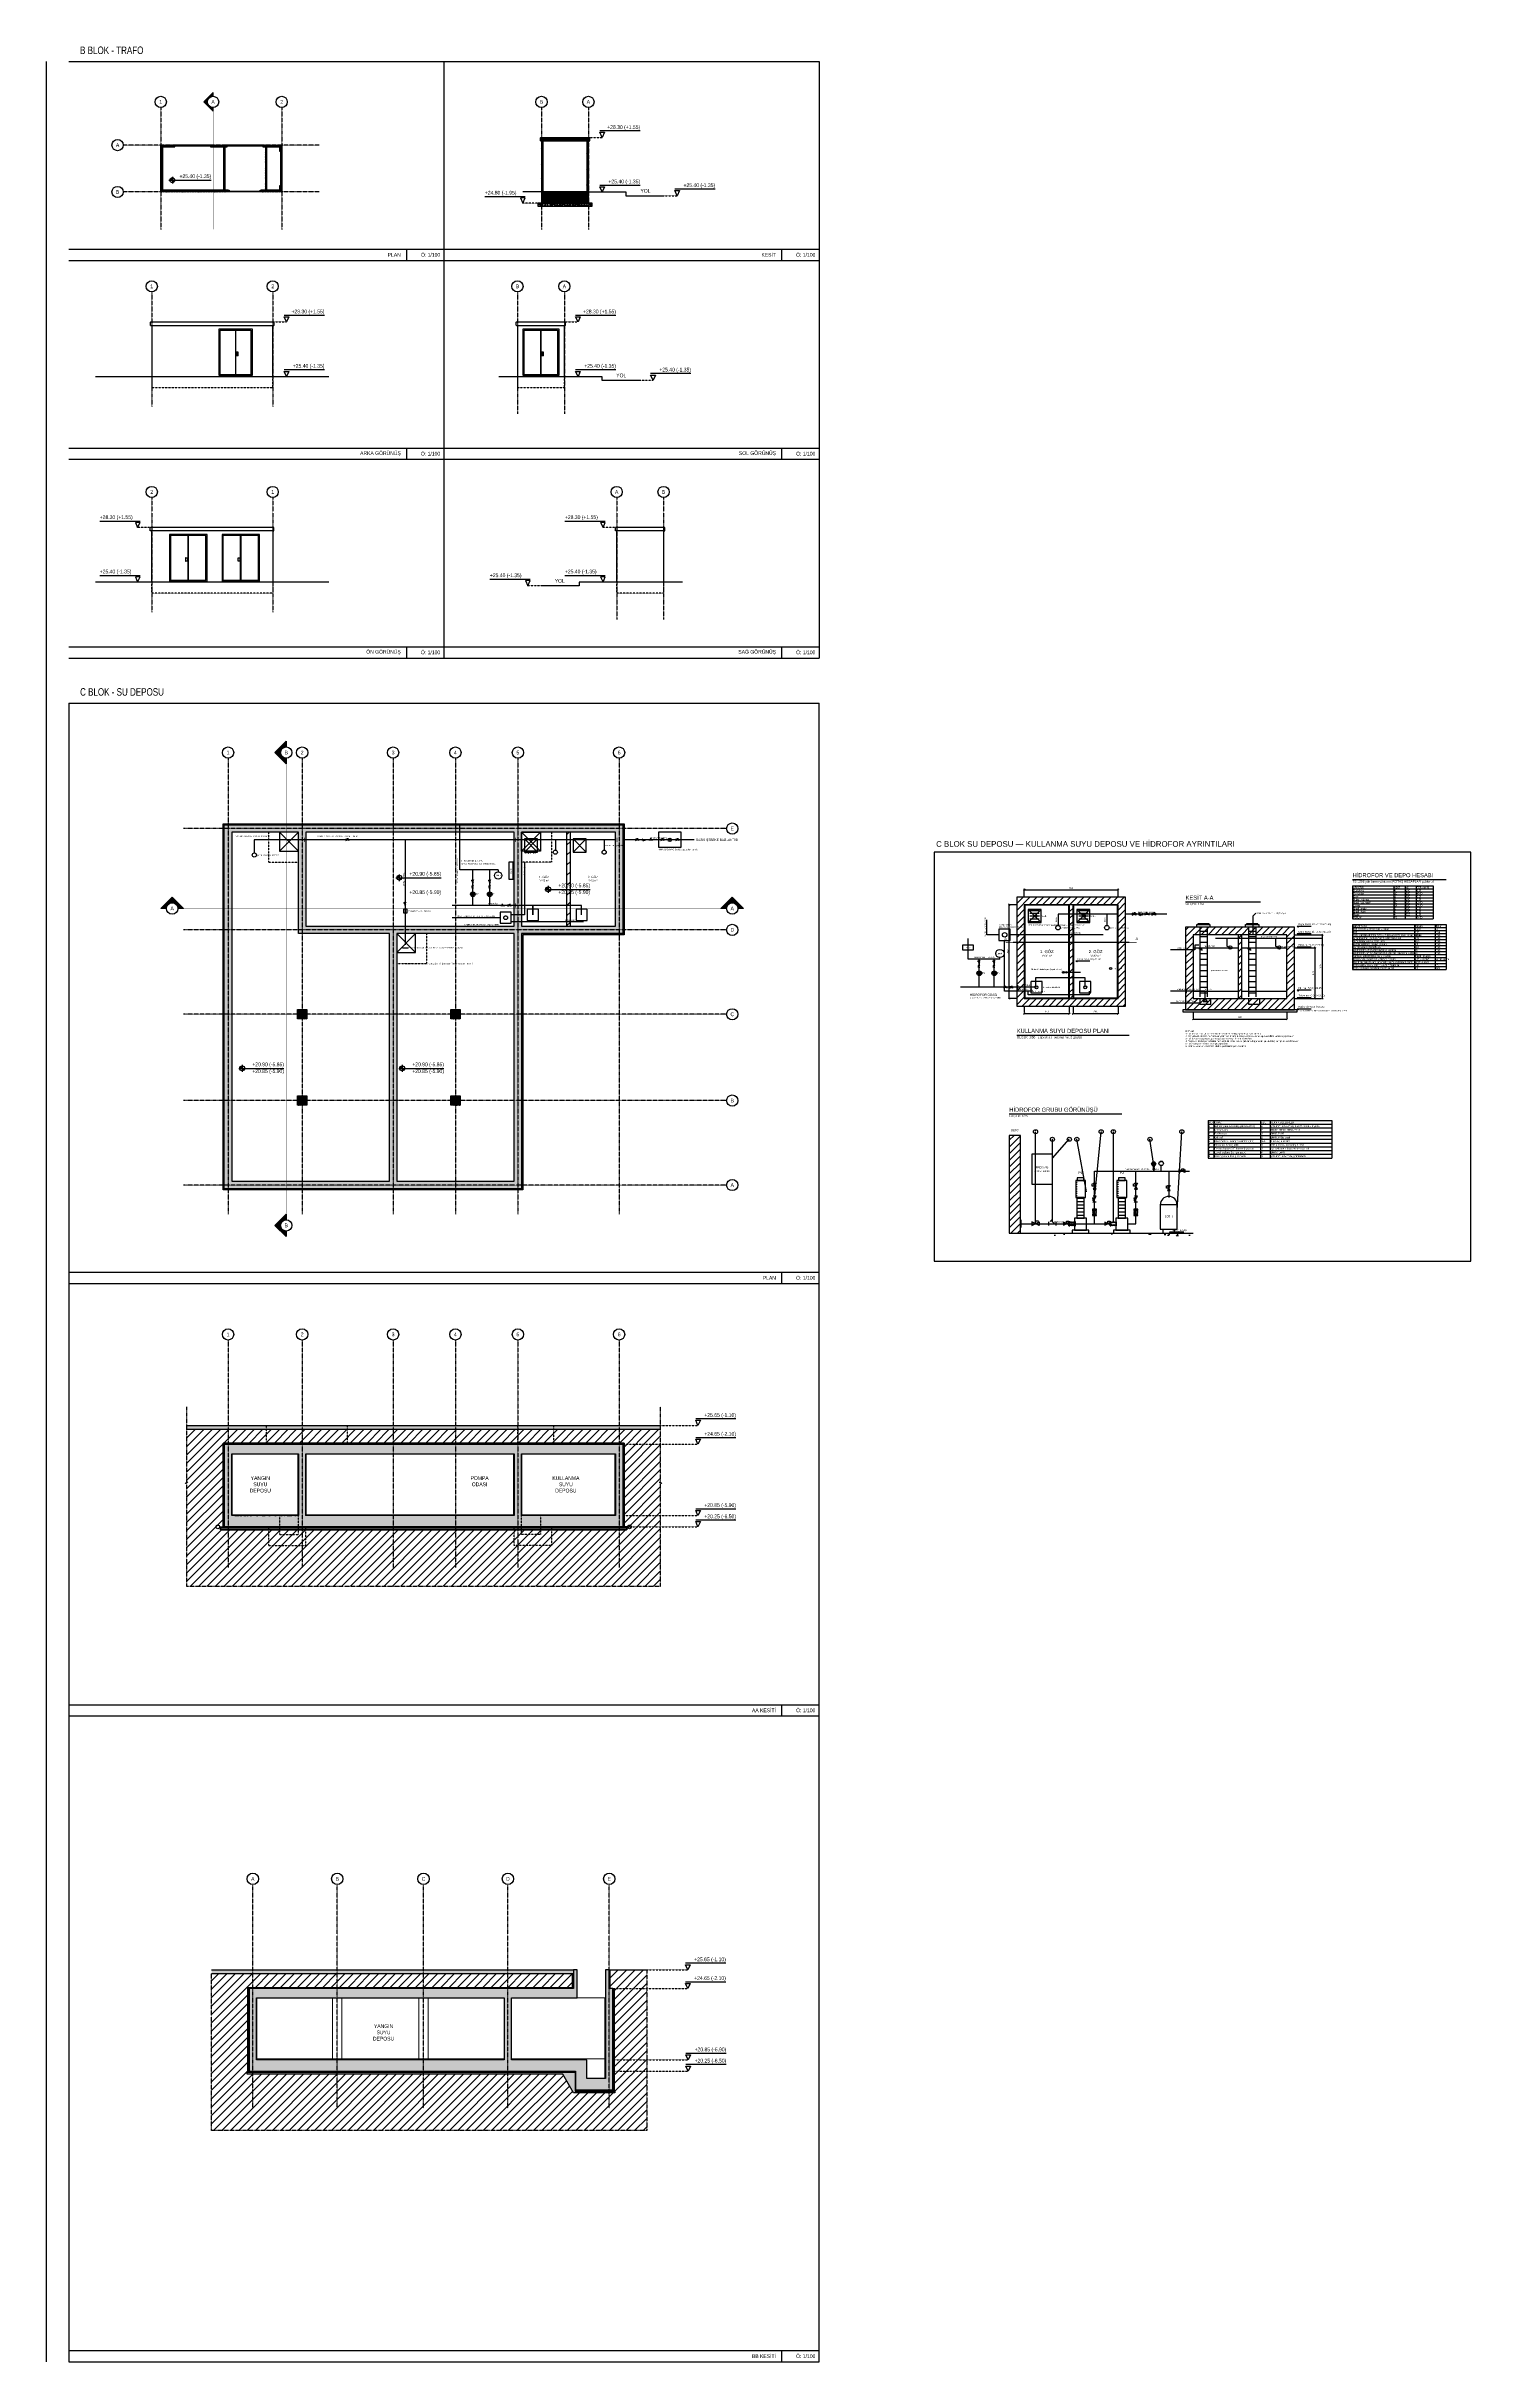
# Model space of a CAD drawing. Header units: centimetres. Extents: x 201386 to 208980, y -688066 to -675725.
import ezdxf
from ezdxf.enums import TextEntityAlignment as Align

# ---------------------------------------------------------------- set-up
doc = ezdxf.new("R2010")
doc.units = ezdxf.units.CM
for name, pattern in [('DASHDOT', [3.556, 2.54, -0.508, 0, -0.508]), ('DASHDOT2', [1.778, 1.27, -0.254, 0, -0.254]), ('DASHED', [1.524, 1.27, -0.254]), ('HIDDEN2', [0.1875, 0.125, -0.0625])]:
    doc.linetypes.add(name, pattern=pattern)
for name, color, linetype in [('A-ANNO-DIMS', 187, 'CONTINUOUS'), ('A-ANNO-GRID', 155, 'DASHDOT2'), ('A-ANNO-TEXT', 50, 'CONTINUOUS'), ('A-ANNO-TTBL', 157, 'CONTINUOUS'), ('A-DOOR', 193, 'CONTINUOUS'), ('A-ELEV-01', 255, 'CONTINUOUS'), ('A-FNSH-TILE', 63, 'CONTINUOUS'), ('A-HATCH', 253, 'CONTINUOUS'), ('A-WALL-INSL', 249, 'CONTINUOUS'), ('M-PIPE', 235, 'CONTINUOUS'), ('ROTAS-DEPO-BETONARME', 8, 'Continuous'), ('ROTAS-DEPO-SU', 5, 'Continuous'), ('ROTAS-DEPO-TARAMA', 8, 'Continuous'), ('ROTAS-DEPO-TASMA-BOSALTMA', 6, 'Continuous'), ('ROTAS-HESAP-TABLO', 7, 'Continuous'), ('ROTAS-HIDROFOR-BASMA', 1, 'Continuous'), ('ROTAS-HIDROFOR-CIHAZ', 3, 'Continuous'), ('ROTAS-HIDROFOR-EMIS', 4, 'Continuous'), ('ROTAS-KOT', 2, 'Continuous'), ('ROTAS-OLCU', 8, 'Continuous'), ('ROTAS-PAFTA-BASLIK', 7, 'Continuous'), ('ROTAS-PAFTA-CERCEVE', 8, 'Continuous'), ('ROTAS-TEMIZSU-BORU', 5, 'Continuous'), ('ROTAS-YAZI', 7, 'Continuous'), ('S-CONC', 5, 'CONTINUOUS'), ('S-HTCH', 8, 'CONTINUOUS')]:
    doc.layers.add(name, color=color, linetype=linetype)
doc.layers.add('AS_GORUNUS', color=7, linetype='CONTINUOUS', lineweight=18)
doc.styles.add('Fields_100', font='act_simplex.shx', dxfattribs={"width": 0.8, "height": 20})
doc.styles.add('Fields_200', font='act_simplex.shx', dxfattribs={"width": 0.8, "height": 40})
doc.styles.add('ROTAS', font='arial.ttf')
pattern_1 = [(45, (180242.014, -674372.095), (-2.24506403, 2.24506403), [])]
pattern_2 = [(45, (178122.731, -678159.3024), (-4.490128, 4.490128), []), (45, (178127.221, -678159.3024), (-4.490128, 4.490128), [3.175, -1.5875])]
pattern_3 = [(50, (178122.731, -678344.76), (18.218467, -1.5939086), [1.905, -20.955]), (355, (178122.731, -678344.76), (-3.524342, 19.105685), [1.524, -16.764058]), (100.451445, (178124.25, -678344.893), (14.694125, 17.511775), [1.619001, -17.809024]), (46.1842, (178122.73, -678339.68), (27.107904, -4.204233), [2.8575, -31.4325]), (96.63556, (178124.99, -678340.03), (23.740413, 24.742612), [2.428502, -26.71356]), (351.18415, (178122.73, -678339.68), (23.740413, 24.742612), [2.285997, -25.145973]), (21, (178125.271, -678340.95), (15.161439, -10.22652), [1.905, -20.955]), (326, (178125.271, -678340.95), (6.180203, 18.418797), [1.524, -16.764]), (71.451445, (178126.535, -678341.803), (21.341642, 8.192277), [1.619001, -17.808994]), (37.5, (178122.731, -678344.7607), (0.3088603, 8.4555039), [0, -16.5608, 0, -17.018, 0, -16.8275]), (7.5, (178122.731, -678344.761), (6.6819663, 10.0180575), [0, -9.7028, 0, -16.1798, 0, -6.4135]), (327.5, (178117.067, -678344.7607), (13.5590595, -0.5728744), [0, -6.35, 0, -19.812, 0, -26.289]), (317.5, (178114.527, -678344.761), (14.812918, 2.542649), [0, -8.255, 0, -13.1572, 0, -18.669])]
pattern_4 = [(45, (178122.731, -678344.7607), (-4.490128, 4.490128), []), (45, (178127.221, -678344.7607), (-4.490128, 4.490128), [3.175, -1.5875])]
pattern_5 = [(0, (178122.7311, -677834.6441), (1.905, 1.09985226), [1.27, -2.54]), (120, (178122.7311, -677834.6441), (-1.904999996, 1.099852265), [1.27, -2.54]), (60, (178122.7311, -677834.6441), (4e-09, 2.199704523), [-2.54, 1.27])]
pattern_6 = [(50, (175012.596, -680736.25), (18.218467, -1.5939086), [1.905, -20.955]), (355, (175012.596, -680736.25), (-3.524342, 19.105685), [1.524, -16.764058]), (100.451445, (175014.114, -680736.383), (14.694125, 17.511775), [1.619001, -17.809024]), (46.1842, (175012.596, -680731.17), (27.107904, -4.204233), [2.8575, -31.4325]), (96.63556, (175014.855, -680731.52), (23.740413, 24.742612), [2.428502, -26.71356]), (351.18415, (175012.596, -680731.17), (23.740413, 24.742612), [2.285997, -25.145973]), (21, (175015.136, -680732.44), (15.161439, -10.22652), [1.905, -20.955]), (326, (175015.136, -680732.44), (6.180203, 18.418797), [1.524, -16.764]), (71.451445, (175016.4, -680733.292), (21.341642, 8.192277), [1.619001, -17.808994]), (37.5, (175012.596, -680736.25), (0.3088603, 8.4555039), [0, -16.5608, 0, -17.018, 0, -16.8275]), (7.5, (175012.596, -680736.25), (6.6819663, 10.0180575), [0, -9.7028, 0, -16.1798, 0, -6.4135]), (327.5, (175006.9316, -680736.25), (13.5590595, -0.5728744), [0, -6.35, 0, -19.812, 0, -26.289]), (317.5, (175004.392, -680736.25), (14.812918, 2.542649), [0, -8.255, 0, -13.1572, 0, -18.669])]
pattern_7 = [(0, (179985.0101, -680290.2639), (1.905, 1.09985226), [1.27, -2.54]), (120, (179985.0101, -680290.2639), (-1.904999996, 1.099852265), [1.27, -2.54]), (60, (179985.0101, -680290.2639), (4e-09, 2.199704523), [-2.54, 1.27])]

# ---------------------------------------------------------------- blocks, each defined once
blk = doc.blocks.new('ROTAS-KD-KURESEL-VANA')
at = {"color": 1}
for p, q in [((0, 0), (0, 8)), ((0, 8), (8, 8))]:
    blk.add_line(p, q, dxfattribs=at)
blk.add_lwpolyline([(-10, 5), (-10, -5), (10, 5), (10, -5), (-10, 5)], dxfattribs=at)
at = {"style": 'ROTAS', "flags": 1}
blk.add_attdef('CAP', (-10.451, -0.006), '', height=10, dxfattribs=at)
blk = doc.blocks.new('ROTAS-KD-PISLIK-TUTUCU')
at = {"color": 1}
for p, q in [((-10, -5), (-10, 5)), ((-10, 0), (10, 0)), ((-6.051, 5.768), (-1.408, 10.47)), ((5.128, 0), (-3.725, 8.124)), ((10, -5), (10, 5))]:
    blk.add_line(p, q, dxfattribs=at)
at = {"style": 'ROTAS', "flags": 1}
blk.add_attdef('CAP', (9.335, 0), '', height=10, rotation=180, dxfattribs=at)
blk = doc.blocks.new('ROTAS-KD-CEKVALF')
blk.add_hatch(color=1).paths.add_polyline_path([(-11.408, 5), (-11.297, 5.548), (-10.996, 5.996), (-10.548, 6.297), (-10, 6.408), (-9.452, 6.297), (-9.004, 5.996), (-8.703, 5.548), (-8.592, 5), (-8.703, 4.452), (-9.004, 4.004), (-9.452, 3.703), (-10, 3.592), (-10.548, 3.703), (-10.996, 4.004), (-11.297, 4.452), (-11.408, 5)])
at = {"color": 1}
for p, q in [((-10, -5), (-10, 5)), ((-10, 5), (10, -5)), ((-5.6, 5), (5.6, 5)), ((5.6, 5), (0, 7.32)), ((10, -5), (10, 5))]:
    blk.add_line(p, q, dxfattribs=at)
at = {"style": 'ROTAS', "flags": 1}
blk.add_attdef('CAP', (-9.712, -4.899), '', height=10, dxfattribs=at)
blk = doc.blocks.new('ROTAS-POMPA')
blk.add_hatch(color=7).paths.add_polyline_path([(10.35, 0), (-4.95, 8.85), (-4.95, -8.85)])
blk.add_lwpolyline([(10.35, 0), (-4.95, 8.85), (-4.95, -8.85)], close=True)
for radius in [12.45, 10.35]:
    blk.add_circle((0, 0), radius)
blk = doc.blocks.new('ROTAS-KD-KELEBEK-VANA')
at = {"color": 1}
blk.add_line((0, -5), (0, 5), dxfattribs=at)
blk.add_lwpolyline([(-10, 5), (-10, -5), (10, 5), (10, -5), (-10, 5)], dxfattribs=at)
at = {"style": 'ROTAS', "flags": 1}
blk.add_attdef('CAP', (-8.35, -4.175), '', height=10, rotation=26.565, dxfattribs=at)
blk = doc.blocks.new('ROTAS-KD-ESNEK-BAGLANTI')
at = {"color": 1}
for p, q in [((-10.752, -6.72), (-10.752, 6.72)), ((-8.064, 3.136), (-6.048, 6.72)), ((-4.032, 3.136), (-6.048, 6.72)), ((-4.032, 3.136), (-2.016, 6.72)), ((0, 3.136), (-2.016, 6.72)), ((0, 3.136), (2.016, 6.72)), ((4.032, 3.136), (2.016, 6.72)), ((4.032, 3.136), (6.048, 6.72)), ((8.064, 3.136), (6.048, 6.72)), ((-8.064, -3.136), (-6.048, -6.72)), ((-4.032, -3.136), (-6.048, -6.72)), ((-4.032, -3.136), (-2.016, -6.72)), ((0, -3.136), (-2.016, -6.72)), ((0, -3.136), (2.016, -6.72)), ((4.032, -3.136), (2.016, -6.72)), ((4.032, -3.136), (6.048, -6.72)), ((8.064, -3.136), (6.048, -6.72))]:
    blk.add_line(p, q, dxfattribs=at)
for points in [[(-8.064, 6.72), (-10.752, 6.72), (-10.752, -6.72), (-8.064, -6.72)], [(10.752, 6.72), (8.064, 6.72), (8.064, -6.72), (10.752, -6.72)]]:
    blk.add_lwpolyline(points, close=True, dxfattribs=at)
at = {"style": 'ROTAS', "flags": 1}
blk.add_attdef('CAP', (-9.327, 0), '', height=10, dxfattribs=at)
blk = doc.blocks.new('ROTAS-KD-MANOMETRE')
at = {"color": 1}
for p, q in [((-3.661, 19.205), (-4.505, 19.132)), ((-3.658, 19.849), (-4.503, 19.923)), ((-3.551, 18.571), (-4.37, 18.352)), ((-3.544, 20.483), (-4.363, 20.702)), ((-3.333, 17.965), (-4.101, 17.607)), ((-3.322, 21.087), (-4.09, 21.445)), ((-3.013, 17.406), (-3.707, 16.92)), ((-2.998, 21.644), (-3.692, 22.13)), ((-2.582, 22.135), (-3.182, 22.735)), ((-2.685, 19.723), (-0.554, 19.666)), ((-2.685, 19.723), (-2.685, 19.305)), ((-2.685, 19.305), (-0.568, 19.362)), ((-2.088, 22.547), (-2.574, 23.242)), ((-1.529, 22.867), (-1.887, 23.636)), ((-1.5, 7.776), (1.5, 7.776)), ((0, 5.151), (-1.5, 7.776)), ((0, 5.151), (-1.5, 2.526)), ((-1.5, 2.526), (1.5, 2.526)), ((-1.187, 12.488), (-1.187, 13.431)), ((1.221, 12.491), (-1.187, 12.488)), ((-0.923, 23.085), (-1.142, 23.904)), ((-0.872, 10.921), (-0.872, 12.491)), ((0.872, 10.921), (-0.872, 10.921)), ((0.89, 13.537), (-0.851, 13.534)), ((-0.698, 13.537), (-0.698, 13.979)), ((-0.523, 8.583), (-0.523, 10.921)), ((0.523, 8.583), (-0.523, 8.583)), ((-0.518, 12.602), (-0.518, 13.426)), ((-0.289, 23.195), (-0.362, 24.039)), ((0, 8.583), (0, 7.963)), ((1.5, 7.776), (0, 5.151)), ((1.5, 2.526), (0, 5.151)), ((0, 2.338), (0, 0)), ((0.355, 23.193), (0.429, 24.037)), ((0.523, 10.921), (0.523, 8.583)), ((4.529, 19.486), (0.55, 19.636)), ((0.558, 12.606), (0.558, 13.421)), ((4.529, 19.486), (0.561, 19.392)), ((0.698, 13.537), (0.698, 13.974)), ((0.872, 12.491), (0.872, 10.921)), ((0.989, 23.079), (1.208, 23.897)), ((1.221, 12.491), (1.221, 13.429)), ((1.593, 22.856), (1.951, 23.624)), ((2.15, 22.532), (2.636, 23.227)), ((2.641, 22.117), (3.241, 22.716)), ((3.038, 17.385), (3.733, 16.899)), ((3.053, 21.622), (3.748, 22.108)), ((3.362, 17.941), (4.131, 17.583)), ((3.373, 21.063), (4.142, 21.421)), ((3.585, 18.545), (4.403, 18.326)), ((3.591, 20.457), (4.41, 20.677)), ((3.699, 19.179), (4.543, 19.105)), ((3.701, 19.823), (4.545, 19.897))]:
    blk.add_line(p, q, dxfattribs=at)
blk.add_lwpolyline([(-0.793, 14.969), (-0.793, 18.563), (0.046, 16.766), (0.884, 18.563), (0.884, 14.969)], dxfattribs=at)
for centre, radius in [((0.02, 19.514), 5.581), ((0.02, 19.514), 5.302), ((0, 5.151), 1.5), ((-0.007, 19.488), 0.576)]:
    blk.add_circle(centre, radius, dxfattribs=at)
for centre, radius, start, end in [((-0.85, 12.961), 0.576, 54.699, 125.307), ((-0.85, 13.072), 0.576, 234.694, 305.301), ((0.015, 12.208), 1.329, 65.903, 113.651), ((0.015, 13.82), 1.329, 246.35, 294.097), ((0.891, 12.958), 0.576, 54.693, 125.301), ((0.891, 13.076), 0.576, 234.7, 305.307)]:
    blk.add_arc(centre, radius, start, end, dxfattribs=at)
at = {"style": 'ROTAS', "flags": 1}
blk.add_attdef('CAP', (0, 9.335), '', height=10, rotation=270, dxfattribs=at)

msp = doc.modelspace()

# ---------------------------------------------------------------- hatches: boundary and pattern name
at = {"layer": 'A-ANNO-DIMS'}
h = msp.add_hatch(color=256, dxfattribs=at)
h.paths.add_polyline_path([(202058, -676425, 0.414214), (202045, -676438), (202058, -676438)])
h.paths.add_polyline_path([(202071, -676438), (202058, -676438), (202058, -676451, 0.414214)])
h = msp.add_hatch(color=256, dxfattribs=at)
h.paths.add_polyline_path([(203268, -680143, 0.414214), (203255, -680156), (203268, -680156)])
h.paths.add_polyline_path([(203281, -680156), (203268, -680156), (203268, -680169, 0.414214)])
h = msp.add_hatch(color=256, dxfattribs=at)
h.paths.add_polyline_path([(204062, -680205, 0.414214), (204049, -680218), (204062, -680218)])
h.paths.add_polyline_path([(204075, -680218), (204062, -680218), (204062, -680231, 0.414214)])
h = msp.add_hatch(color=256, dxfattribs=at)
h.paths.add_polyline_path([(202430, -681159, 0.414214), (202417, -681172), (202430, -681172)])
h.paths.add_polyline_path([(202443, -681172), (202430, -681172), (202430, -681185, 0.414214)])
h = msp.add_hatch(color=256, dxfattribs=at)
h.paths.add_polyline_path([(203283, -681159, 0.414214), (203270, -681172), (203283, -681172)])
h.paths.add_polyline_path([(203296, -681172), (203283, -681172), (203283, -681185, 0.414214)])
at = {"layer": 'A-ANNO-GRID'}
h = msp.add_hatch(color=256, dxfattribs=at)
h.dxf.hatch_style = 1
h.paths.add_polyline_path([(202275, -676051, -0.414214), (202245, -676021, -0.414214), (202275, -675991), (202275, -675971), (202225, -676021), (202275, -676071)])
at = {"layer": 'A-ANNO-GRID', "linetype": 'Continuous', "ltscale": 10}
h = msp.add_hatch(color=256, dxfattribs=at)
h.dxf.hatch_style = 1
h.paths.add_polyline_path([(202665, -679549), (202665, -679519, -0.414214), (202635, -679489, -0.414214), (202665, -679459), (202665, -679429), (202605, -679489)])
h = msp.add_hatch(color=256, dxfattribs=at)
h.dxf.hatch_style = 1
h.paths.add_polyline_path([(201997, -680320), (202027, -680320, -0.414214), (202057, -680290, -0.414214), (202087, -680320), (202117, -680320), (202057, -680260)])
h = msp.add_hatch(color=256, dxfattribs=at)
h.dxf.hatch_style = 1
h.paths.add_polyline_path([(204983, -680320), (205013, -680320, -0.414214), (205043, -680290, -0.414214), (205073, -680320), (205103, -680320), (205043, -680260)])
h = msp.add_hatch(color=256, dxfattribs=at)
h.dxf.hatch_style = 1
h.paths.add_polyline_path([(202665, -682069), (202665, -682039, -0.414214), (202635, -682009, -0.414214), (202665, -681979), (202665, -681949), (202605, -682009)])
at = {"layer": 'A-HATCH'}
h = msp.add_hatch(dxfattribs=at)
h.set_pattern_fill('LINE', color=256, scale=10, angle=45, style=0)
h.set_pattern_definition([(45, (178122.73, -677834.644), (-22.45064, 22.45064), [])])
h.paths.add_polyline_path([(202134, -683096), (204661, -683096), (204661, -683932), (202134, -683932)])
h.paths.add_polyline_path([(202329, -683170), (204466, -683170), (204466, -683615), (204481, -683615), (204481, -683632), (202315, -683632), (202315, -683616), (202329, -683616)], flags=16)
h = msp.add_hatch(dxfattribs=at)
h.set_pattern_fill('LINE', color=256, scale=10, angle=45, style=0)
h.set_pattern_definition([(45, (175012.596, -680736.25), (-22.45064, 22.45064), [])])
h.paths.add_polyline_path([(204191, -686071), (204191, -685997), (202267, -685997), (202267, -686833), (204587, -686833), (204587, -685977), (204393, -685977), (204393, -686077), (204413, -686076), (204413, -686618), (204417, -686618), (204417, -686633), (204197, -686633), (204139, -686533), (202457, -686533), (202457, -686518), (202461, -686518), (202461, -686071)])
at = {"layer": 'A-WALL-INSL', "linetype": 'HIDDEN2', "ltscale": 0.5}
h = msp.add_hatch(dxfattribs=at)
h.set_pattern_fill('HONEY', color=256, scale=0.4, style=0)
h.set_pattern_definition([(0, (178122.7311, -678159.3024), (1.905, 1.09985226), [1.27, -2.54]), (120, (178122.7311, -678159.3024), (-1.904999996, 1.099852265), [1.27, -2.54]), (60, (178122.7311, -678159.3024), (4e-09, 2.199704523), [-2.54, 1.27])])
h.paths.add_polyline_path([(202329, -681820), (202329, -679868), (204466, -679868), (204466, -680460), (203926, -680460), (203926, -681820)])
h.paths.add_polyline_path([(202334, -681815), (202334, -679873), (204461, -679873), (204461, -680455), (203921, -680455), (203921, -681815)], flags=16)
h = msp.add_hatch(dxfattribs=at)
h.set_pattern_fill('HONEY', color=256, scale=0.4, style=0)
h.set_pattern_definition(pattern_5)
h.paths.add_polyline_path([(202329, -683616), (202329, -683175), (202334, -683175), (202334, -683616)])
h = msp.add_hatch(dxfattribs=at)
h.set_pattern_fill('HONEY', color=256, scale=0.4, style=0)
h.set_pattern_definition(pattern_5)
h.paths.add_polyline_path([(204466, -683616), (204466, -683175), (204461, -683175), (204461, -683616)])
h = msp.add_hatch(dxfattribs=at)
h.set_pattern_fill('HONEY', color=256, scale=0.4, style=0)
h.set_pattern_definition(pattern_7)
h.paths.add_polyline_path([(204196, -685997), (204191, -685997), (204191, -686071), (204196, -686071)])
h = msp.add_hatch(dxfattribs=at)
h.set_pattern_fill('HONEY', color=256, scale=0.4, style=0)
h.set_pattern_definition(pattern_7)
h.paths.add_polyline_path([(204388, -685977), (204393, -685977), (204393, -686077), (204388, -686077)])
h = msp.add_hatch(dxfattribs=at)
h.set_pattern_fill('HONEY', color=256, scale=0.4, style=0)
h.set_pattern_definition([(0, (178255.0119, -680736.2574), (1.905, 1.09985226), [1.27, -2.54]), (120, (178255.0119, -680736.2574), (-1.904999996, 1.099852265), [1.27, -2.54]), (60, (178255.0119, -680736.2574), (4e-09, 2.199704523), [-2.54, 1.27])])
h.paths.add_polyline_path([(202461, -686517), (202461, -686076), (202466, -686076), (202466, -686517)])
h = msp.add_hatch(dxfattribs=at)
h.set_pattern_fill('HONEY', color=256, scale=0.4, style=0)
h.set_pattern_definition([(0, (180202.0119, -680736.2574), (1.905, 1.09985226), [1.27, -2.54]), (120, (180202.0119, -680736.2574), (-1.904999996, 1.099852265), [1.27, -2.54]), (60, (180202.0119, -680736.2574), (4e-09, 2.199704523), [-2.54, 1.27])])
h.paths.add_polyline_path([(204408, -686618), (204408, -686076), (204413, -686076), (204413, -686618)])
at = {"layer": 'ROTAS-DEPO-TARAMA'}
h = msp.add_hatch(dxfattribs=at)
h.set_pattern_fill('ANSI31', scale=12)
h.paths.add_polyline_path([(204160, -680414), (204180, -680414), (204180, -679914), (204160, -679914)])
h = msp.add_hatch(dxfattribs=at)
h.set_pattern_fill('ANSI31', scale=8)
h.paths.add_polyline_path([(206560, -680840), (207140, -680840), (207140, -680260), (206560, -680260)])
h.paths.add_polyline_path([(206600, -680800), (207100, -680800), (207100, -680300), (206600, -680300)], flags=16)
h = msp.add_hatch(dxfattribs=at)
h.set_pattern_fill('ANSI31', scale=8)
h.paths.add_polyline_path([(206840, -680800), (206860, -680800), (206860, -680300), (206840, -680300)])
h = msp.add_hatch(dxfattribs=at)
h.set_pattern_fill('ANSI31', scale=8)
h.paths.add_polyline_path([(207460, -680860), (208040, -680860), (208040, -680420), (207460, -680420)])
h.paths.add_polyline_path([(207500, -680800), (208000, -680800), (208000, -680460), (207500, -680460)], flags=16)
h = msp.add_hatch(dxfattribs=at)
h.set_pattern_fill('ANSI31', scale=8)
h.paths.add_polyline_path([(207740, -680800), (207760, -680800), (207760, -680460), (207740, -680460)])
h = msp.add_hatch(dxfattribs=at)
h.set_pattern_fill('ANSI31', scale=8)
h.paths.add_polyline_path([(206520, -682050), (206580, -682050), (206580, -681530), (206520, -681530)])
h = msp.add_hatch(dxfattribs=at)
h.set_pattern_fill('AR-CONC', scale=0.8)
h.paths.add_polyline_path([(206580, -682066), (207500, -682066), (207500, -682050), (206580, -682050)])
at = {"layer": 'S-HTCH'}
h = msp.add_hatch(dxfattribs=at)
h.set_pattern_fill('ANSI31', color=256)
h.set_pattern_definition(pattern_1)
h.paths.add_polyline_path([(202630, -676281), (202630, -676261), (202546, -676261), (202546, -676251), (202640, -676251), (202641, -676252), (202641, -676281)])
h.paths.add_polyline_path([(202007, -676491), (202356, -676491), (202356, -676501), (201998, -676501), (201996, -676499), (201996, -676252), (201998, -676251), (202066, -676251), (202066, -676261), (202007, -676261)])
h.paths.add_polyline_path([(202531, -676501), (202531, -676491), (202630, -676491), (202630, -676471), (202641, -676471), (202641, -676499), (202640, -676501)])
h.paths.add_polyline_path([(202346, -676251), (202346, -676261), (202266, -676261), (202266, -676251)], flags=17)
h = msp.add_hatch(dxfattribs=at)
h.set_pattern_fill('ANSI31', color=256)
h.set_pattern_definition(pattern_1)
h.paths.add_polyline_path([(202337, -676261), (202331, -676261), (202331, -676491), (202337, -676491)])
h.paths.add_polyline_path([(202415, -676451), (202468, -676451), (202468, -676430), (202415, -676430)], flags=9)
h = msp.add_hatch(dxfattribs=at)
h.set_pattern_fill('ANSI31', color=256)
h.set_pattern_definition(pattern_1)
h.paths.add_polyline_path([(202560, -676261), (202554, -676261), (202554, -676491), (202560, -676491)])
h = msp.add_hatch(dxfattribs=at)
h.set_pattern_fill('ANSI31', color=256)
h.set_pattern_definition([(45, (181701.5884, -673948.344), (-2.24506403, 2.24506403), [])])
h.paths.add_polyline_path([(204276, -676501), (204026, -676501), (204026, -676561), (204276, -676561)])
h.paths.add_polyline_path([(204276, -676229), (204267, -676229), (204267, -676501), (204276, -676501)])
h.paths.add_polyline_path([(204283, -676212), (204282, -676211), (204021, -676211), (204020, -676212), (204020, -676228), (204021, -676229), (204282, -676229), (204283, -676228)])
h.paths.add_polyline_path([(204035, -676229), (204026, -676229), (204026, -676501), (204035, -676501)])
h = msp.add_hatch(dxfattribs=at)
h.set_pattern_fill('AR-CONC', color=256, scale=0.1, style=0)
h.set_pattern_definition([(50, (181701.588, -673948.344), (18.218467, -1.593909), [1.905, -20.955]), (355, (181701.588, -673948.344), (-3.524342, 19.105685), [1.524, -16.764058]), (100.451445, (181703.107, -673948.477), (14.694125, 17.511775), [1.619001, -17.809024]), (46.1842, (181701.588, -673943.264), (27.107904, -4.204233), [2.8575, -31.4325]), (96.63556, (181703.847, -673943.614), (23.740413, 24.742612), [2.428502, -26.71356]), (351.18415, (181701.588, -673943.264), (23.740413, 24.742612), [2.285997, -25.145973]), (21, (181704.128, -673944.534), (15.161439, -10.22652), [1.905, -20.955]), (326, (181704.128, -673944.534), (6.180203, 18.418797), [1.524, -16.764]), (71.451445, (181705.392, -673945.386), (21.341642, 8.192277), [1.619001, -17.808994]), (37.5, (181701.5884, -673948.344), (0.3088603, 8.4555039), [0, -16.5608, 0, -17.018, 0, -16.8275]), (7.5, (181701.588, -673948.344), (6.6819663, 10.0180575), [0, -9.7028, 0, -16.1798, 0, -6.4135]), (327.5, (181695.924, -673948.344), (13.5590595, -0.5728744), [0, -6.35, 0, -19.812, 0, -26.289]), (317.5, (181693.384, -673948.344), (14.812918, 2.542649), [0, -8.255, 0, -13.1572, 0, -18.669])])
h.paths.add_polyline_path([(204296, -676561), (204006, -676561), (204006, -676576), (204296, -676576)])
h = msp.add_hatch(dxfattribs=at)
h.set_pattern_fill('ANSI33', color=256)
h.set_pattern_definition(pattern_2)
h.paths.add_polyline_path([(202335, -681814), (202335, -679874), (204460, -679874), (204460, -680454), (203920, -680454), (203920, -681814)])
h.paths.add_polyline_path([(203255, -681774), (203880, -681774), (203880, -680454), (203255, -680454)], flags=16)
h.paths.add_polyline_path([(203920, -680414), (204420, -680414), (204420, -679914), (203920, -679914)], flags=16)
h.paths.add_polyline_path([(202375, -679914), (202375, -681774), (203215, -681774), (203215, -680454), (202730, -680454), (202730, -679914)], flags=16)
h.paths.add_polyline_path([(202770, -680414), (203880, -680414), (203880, -679914), (202770, -679914)], flags=16)
h = msp.add_hatch(dxfattribs=at)
h.set_pattern_fill('ANSI33', color=256)
h.set_pattern_definition(pattern_2)
h.paths.add_polyline_path([(202725, -680909), (202775, -680909), (202775, -680859), (202725, -680859)])
h = msp.add_hatch(dxfattribs=at)
h.set_pattern_fill('ANSI33', color=256)
h.set_pattern_definition(pattern_2)
h.paths.add_polyline_path([(203542, -680909), (203592, -680909), (203592, -680859), (203542, -680859)])
h = msp.add_hatch(dxfattribs=at)
h.set_pattern_fill('ANSI33', color=256)
h.set_pattern_definition(pattern_2)
h.paths.add_polyline_path([(202725, -681369), (202775, -681369), (202775, -681319), (202725, -681319)])
h = msp.add_hatch(dxfattribs=at)
h.set_pattern_fill('ANSI33', color=256)
h.set_pattern_definition(pattern_2)
h.paths.add_polyline_path([(203542, -681369), (203592, -681369), (203592, -681319), (203542, -681319)])
h = msp.add_hatch(dxfattribs=at)
h.set_pattern_fill('ANSI33', color=256)
h.set_pattern_definition(pattern_4)
h.paths.add_polyline_path([(204661, -683076), (202134, -683076), (202134, -683096), (204661, -683096)])
h = msp.add_hatch(dxfattribs=at)
h.set_pattern_fill('AR-CONC', color=256, scale=0.1, style=0)
h.set_pattern_definition(pattern_3)
h.paths.add_polyline_path([(204466, -683170), (202334, -683170), (202334, -683175), (204466, -683175)])
h = msp.add_hatch(dxfattribs=at)
h.set_pattern_fill('ANSI33', color=256)
h.set_pattern_definition(pattern_4)
h.paths.add_polyline_path([(203920, -683226), (204420, -683226), (204420, -683556), (203920, -683556)], flags=16)
h.paths.add_polyline_path([(202770, -683556), (202770, -683226), (203880, -683226), (203880, -683556)], flags=16)
h.paths.add_polyline_path([(202375, -683556), (202375, -683226), (202730, -683226), (202730, -683556)], flags=16)
h.paths.add_polyline_path([(202335, -683176), (204460, -683176), (204460, -683616), (202335, -683616)])
h = msp.add_hatch(dxfattribs=at)
h.set_pattern_fill('AR-CONC', color=256, scale=0.1, style=0)
h.set_pattern_definition(pattern_3)
h.paths.add_polyline_path([(202730, -683552), (202375, -683552), (202375, -683556), (202730, -683556)])
h = msp.add_hatch(dxfattribs=at)
h.set_pattern_fill('AR-CONC', color=256, scale=0.1, style=0)
h.set_pattern_definition([(50, (178517.731, -678344.76), (18.218467, -1.5939086), [1.905, -20.955]), (355, (178517.731, -678344.76), (-3.524342, 19.105685), [1.524, -16.764058]), (100.451445, (178519.25, -678344.893), (14.694125, 17.511775), [1.619001, -17.809024]), (46.1842, (178517.73, -678339.68), (27.107904, -4.204233), [2.8575, -31.4325]), (96.63556, (178519.99, -678340.03), (23.740413, 24.742612), [2.428502, -26.71356]), (351.18415, (178517.73, -678339.68), (23.740413, 24.742612), [2.285997, -25.145973]), (21, (178520.271, -678340.95), (15.161439, -10.22652), [1.905, -20.955]), (326, (178520.271, -678340.95), (6.180203, 18.418797), [1.524, -16.764]), (71.451445, (178521.535, -678341.803), (21.341642, 8.192277), [1.619001, -17.808994]), (37.5, (178517.731, -678344.7607), (0.3088603, 8.4555039), [0, -16.5608, 0, -17.018, 0, -16.8275]), (7.5, (178517.731, -678344.761), (6.6819663, 10.0180575), [0, -9.7028, 0, -16.1798, 0, -6.4135]), (327.5, (178512.067, -678344.7607), (13.5590595, -0.5728744), [0, -6.35, 0, -19.812, 0, -26.289]), (317.5, (178509.527, -678344.761), (14.812918, 2.542649), [0, -8.255, 0, -13.1572, 0, -18.669])])
h.paths.add_polyline_path([(203880, -683552), (202770, -683552), (202770, -683556), (203880, -683556)])
h = msp.add_hatch(dxfattribs=at)
h.set_pattern_fill('AR-CONC', color=256, scale=0.1, style=0)
h.set_pattern_definition([(50, (179667.731, -678344.746), (18.218467, -1.5939086), [1.905, -20.955]), (355, (179667.731, -678344.746), (-3.524342, 19.105685), [1.524, -16.764058]), (100.451445, (179669.25, -678344.879), (14.694125, 17.511775), [1.619001, -17.809024]), (46.1842, (179667.73, -678339.666), (27.107904, -4.204233), [2.8575, -31.4325]), (96.63556, (179669.99, -678340.016), (23.740413, 24.742612), [2.428502, -26.71356]), (351.18415, (179667.73, -678339.666), (23.740413, 24.742612), [2.285997, -25.145973]), (21, (179670.271, -678340.936), (15.161439, -10.22652), [1.905, -20.955]), (326, (179670.271, -678340.936), (6.180203, 18.418797), [1.524, -16.764]), (71.451445, (179671.535, -678341.788), (21.341642, 8.192277), [1.619001, -17.808994]), (37.5, (179667.731, -678344.746), (0.3088603, 8.4555039), [0, -16.5608, 0, -17.018, 0, -16.8275]), (7.5, (179667.731, -678344.746), (6.6819663, 10.0180575), [0, -9.7028, 0, -16.1798, 0, -6.4135]), (327.5, (179662.067, -678344.746), (13.5590595, -0.5728744), [0, -6.35, 0, -19.812, 0, -26.289]), (317.5, (179659.527, -678344.746), (14.812918, 2.542649), [0, -8.255, 0, -13.1572, 0, -18.669])])
h.paths.add_polyline_path([(204420, -683552), (203920, -683552), (203920, -683556), (204420, -683556)])
h = msp.add_hatch(dxfattribs=at)
h.set_pattern_fill('AR-CONC', color=256, scale=0.1, style=0)
h.set_pattern_definition([(50, (202132.579, -683865.792), (18.21847, -1.59391), [1.905, -20.955]), (355, (202132.58, -683865.792), (-3.52434, 19.10568), [1.524, -16.76406]), (100.45144, (202134.097, -683865.924), (14.69412, 17.51178), [1.619, -17.80902]), (46.1842, (202132.58, -683860.712), (27.1079, -4.20423), [2.8575, -31.4325]), (96.6356, (202134.838, -683861.062), (23.7404, 24.7426), [2.4285, -26.71356]), (351.1842, (202132.58, -683860.712), (23.7404, 24.7426), [2.286, -25.14597]), (21, (202135.119, -683861.982), (15.16144, -10.22652), [1.905, -20.955]), (326, (202135.12, -683861.982), (6.1802, 18.4188), [1.524, -16.764]), (71.45144, (202136.383, -683862.834), (21.34164, 8.19228), [1.619, -17.809]), (37.5, (202132.579, -683865.7916), (0.30886, 8.455504), [0, -16.5608, 0, -17.018, 0, -16.8275]), (7.5, (202132.579, -683865.792), (6.681966, 10.018057), [0, -9.7028, 0, -16.1798, 0, -6.4135]), (327.5, (202126.915, -683865.7916), (13.55906, -0.572874), [0, -6.35, 0, -19.812, 0, -26.289]), (317.5, (202124.375, -683865.792), (14.81292, 2.54265), [0, -8.255, 0, -13.1572, 0, -18.669])])
h.paths.add_polyline_path([(204480, -683622), (202315, -683622), (202315, -683632), (204480, -683632)])
h.paths.add_polyline_path([(204480, -683616), (202315, -683616), (202315, -683621), (204480, -683621)])
h = msp.add_hatch(dxfattribs=at)
h.set_pattern_fill('ANSI33', color=256)
h.set_pattern_definition([(45, (178069.012, -681246.3666), (-4.490128, 4.490128), []), (45, (178073.502, -681246.3666), (-4.490128, 4.490128), [3.175, -1.5875])])
h.paths.add_polyline_path([(204197, -685997), (204197, -685977), (202267, -685977), (202267, -685997)])
h = msp.add_hatch(dxfattribs=at)
h.set_pattern_fill('ANSI33', color=256)
h.set_pattern_definition([(45, (177593.595, -678705.884), (-4.490128, 4.490128), []), (45, (177598.085, -678705.884), (-4.490128, 4.490128), [3.175, -1.5875])])
h.paths.add_polyline_path([(204407, -686077), (204387, -686077), (204387, -685977), (204367, -685977), (204367, -686557), (204267, -686557), (204267, -686457), (203867, -686457), (203867, -686127), (204217, -686127), (204217, -685977), (204197, -685977), (204197, -686077), (202467, -686077), (202467, -686517), (204207, -686517), (204207, -686617), (204407, -686617)])
h.paths.add_polyline_path([(202507, -686457), (202507, -686127), (203827, -686127), (203827, -686457)], flags=16)
h = msp.add_hatch(dxfattribs=at)
h.set_pattern_fill('AR-CONC', color=256, scale=0.1, style=0)
h.set_pattern_definition([(50, (178255.012, -681246.367), (18.218467, -1.5939086), [1.905, -20.955]), (355, (178255.012, -681246.367), (-3.524342, 19.105685), [1.524, -16.764058]), (100.451445, (178256.53, -681246.5), (14.694125, 17.511775), [1.619001, -17.809024]), (46.1842, (178255.012, -681241.287), (27.107904, -4.204233), [2.8575, -31.4325]), (96.63556, (178257.27, -681241.637), (23.740413, 24.742612), [2.428502, -26.71356]), (351.18415, (178255.012, -681241.287), (23.740413, 24.742612), [2.285997, -25.145973]), (21, (178257.552, -681242.557), (15.161439, -10.22652), [1.905, -20.955]), (326, (178257.552, -681242.557), (6.180203, 18.418797), [1.524, -16.764]), (71.451445, (178258.815, -681243.409), (21.341642, 8.192277), [1.619001, -17.808994]), (37.5, (178255.012, -681246.3667), (0.3088603, 8.4555039), [0, -16.5608, 0, -17.018, 0, -16.8275]), (7.5, (178255.012, -681246.367), (6.6819663, 10.0180575), [0, -9.7028, 0, -16.1798, 0, -6.4135]), (327.5, (178249.348, -681246.3667), (13.5590595, -0.5728744), [0, -6.35, 0, -19.812, 0, -26.289]), (317.5, (178246.808, -681246.367), (14.812918, 2.542649), [0, -8.255, 0, -13.1572, 0, -18.669])])
h.paths.add_polyline_path([(204196, -686071), (202466, -686071), (202466, -686076), (204196, -686076)])
h = msp.add_hatch(dxfattribs=at)
h.set_pattern_fill('AR-CONC', color=256, scale=0.1, style=0)
h.set_pattern_definition(pattern_6)
h.paths.add_polyline_path([(204206, -686518), (202457, -686518), (202457, -686523), (204206, -686523)])
h = msp.add_hatch(dxfattribs=at)
h.set_pattern_fill('AR-CONC', color=256, scale=0.1, style=0)
h.set_pattern_definition([(50, (177593.595, -678711.884), (18.218467, -1.5939086), [1.905, -20.955]), (355, (177593.595, -678711.884), (-3.524342, 19.105685), [1.524, -16.764058]), (100.451445, (177595.113, -678712.017), (14.694125, 17.511775), [1.619001, -17.809024]), (46.1842, (177593.595, -678706.804), (27.107904, -4.204233), [2.8575, -31.4325]), (96.63556, (177595.854, -678707.154), (23.740413, 24.742612), [2.428502, -26.71356]), (351.18415, (177593.595, -678706.804), (23.740413, 24.742612), [2.285997, -25.145973]), (21, (177596.135, -678708.074), (15.161439, -10.22652), [1.905, -20.955]), (326, (177596.135, -678708.074), (6.180203, 18.418797), [1.524, -16.764]), (71.451445, (177597.398, -678708.926), (21.341642, 8.192277), [1.619001, -17.808994]), (37.5, (177593.595, -678711.884), (0.3088603, 8.4555039), [0, -16.5608, 0, -17.018, 0, -16.8275]), (7.5, (177593.595, -678711.884), (6.6819663, 10.0180575), [0, -9.7028, 0, -16.1798, 0, -6.4135]), (327.5, (177587.931, -678711.884), (13.5590595, -0.5728744), [0, -6.35, 0, -19.812, 0, -26.289]), (317.5, (177585.391, -678711.884), (14.812918, 2.542649), [0, -8.255, 0, -13.1572, 0, -18.669])])
h.paths.add_polyline_path([(202457, -686523), (204206, -686523), (204206, -686623), (204417, -686623), (204417, -686633), (204197, -686633), (204139, -686533), (202457, -686533)])
h = msp.add_hatch(dxfattribs=at)
h.set_pattern_fill('AR-CONC', color=256, scale=0.1, style=0)
h.set_pattern_definition([(50, (178905.012, -681246.367), (18.218467, -1.5939086), [1.905, -20.955]), (355, (178905.012, -681246.367), (-3.524342, 19.105685), [1.524, -16.764058]), (100.451445, (178906.53, -681246.5), (14.694125, 17.511775), [1.619001, -17.809024]), (46.1842, (178905.012, -681241.287), (27.107904, -4.204233), [2.8575, -31.4325]), (96.63556, (178907.27, -681241.637), (23.740413, 24.742612), [2.428502, -26.71356]), (351.18415, (178905.012, -681241.287), (23.740413, 24.742612), [2.285997, -25.145973]), (21, (178907.552, -681242.557), (15.161439, -10.22652), [1.905, -20.955]), (326, (178907.552, -681242.557), (6.180203, 18.418797), [1.524, -16.764]), (71.451445, (178908.815, -681243.409), (21.341642, 8.192277), [1.619001, -17.808994]), (37.5, (178905.012, -681246.3666), (0.3088603, 8.4555039), [0, -16.5608, 0, -17.018, 0, -16.8275]), (7.5, (178905.012, -681246.367), (6.6819663, 10.0180575), [0, -9.7028, 0, -16.1798, 0, -6.4135]), (327.5, (178899.348, -681246.3666), (13.5590595, -0.5728744), [0, -6.35, 0, -19.812, 0, -26.289]), (317.5, (178896.808, -681246.367), (14.812918, 2.542649), [0, -8.255, 0, -13.1572, 0, -18.669])])
h.paths.add_polyline_path([(203827, -686457), (203827, -686453), (202507, -686453), (202507, -686457)])
h.paths.add_polyline_path([(203867, -686453), (203867, -686457), (204267, -686457), (204267, -686453)])
h = msp.add_hatch(dxfattribs=at)
h.set_pattern_fill('AR-CONC', color=256, scale=0.1, style=0)
h.set_pattern_definition(pattern_6)
h.paths.add_polyline_path([(204417, -686618), (204206, -686618), (204206, -686518), (203847, -686518), (203847, -686518), (204206, -686518), (204206, -686523), (204206, -686623), (204417, -686624)])

# ---------------------------------------------------------------- linework, layer by layer
at = {"layer": 'A-ANNO-DIMS', "linetype": 'HIDDEN2'}
for p, q in [((204282, -676211), (204349, -676211)), ((204676, -676521), (204749, -676521)), ((204006, -676561), (203926, -676561)), ((202599, -677194), (202667, -677194)), ((204153, -677194), (204221, -677194)), ((204548, -677504), (204621, -677504)), ((201941, -678290), (201873, -678290)), ((204421, -678290), (204354, -678290)), ((204027, -678600), (203954, -678600)), ((204460, -683176), (204860, -683176)), ((204561, -683076), (204860, -683076)), ((204460, -683556), (204860, -683556)), ((204460, -683616), (204860, -683616)), ((204507, -685977), (204806, -685977)), ((204406, -686077), (204806, -686077)), ((204408, -686457), (204808, -686457)), ((204408, -686517), (204808, -686517))]:
    msp.add_line(p, q, dxfattribs=at)
at = {"layer": 'A-ANNO-DIMS'}
for p, q in [((202040, -676438), (202265, -676438)), ((202058, -676420), (202058, -676456)), ((203250, -680156), (203491, -680156)), ((203268, -680138), (203268, -680174)), ((204044, -680218), (204285, -680218)), ((204062, -680200), (204062, -680236)), ((202412, -681172), (202653, -681172)), ((202430, -681154), (202430, -681190)), ((203265, -681172), (203506, -681172)), ((203283, -681154), (203283, -681190))]:
    msp.add_line(p, q, dxfattribs=at)
for points in [[(204552, -676176), (204337, -676176)], [(203724, -676526), (203939, -676526)], [(204552, -676466), (204337, -676466)], [(204952, -676486), (204737, -676486)], [(202869, -677159), (202654, -677159)], [(204423, -677159), (204208, -677159)], [(202869, -677449), (202654, -677449)], [(204423, -677449), (204208, -677449)], [(204823, -677469), (204608, -677469)], [(201671, -678255), (201886, -678255)], [(204151, -678255), (204366, -678255)], [(201671, -678545), (201886, -678545)], [(203751, -678565), (203966, -678565)], [(204151, -678545), (204366, -678545)]]:
    msp.add_lwpolyline(points, dxfattribs=at)
for points in [[(204349, -676211), (204337, -676183), (204362, -676183)], [(204349, -676501), (204337, -676473), (204362, -676473)], [(204749, -676521), (204737, -676493), (204762, -676493)], [(203926, -676561), (203939, -676533), (203914, -676533)], [(202667, -677194), (202654, -677167), (202679, -677167)], [(204221, -677194), (204208, -677167), (204233, -677167)], [(202667, -677484), (202654, -677457), (202679, -677457)], [(204221, -677484), (204208, -677457), (204233, -677457)], [(204621, -677504), (204608, -677477), (204633, -677477)], [(201873, -678290), (201886, -678262), (201861, -678262)], [(204354, -678290), (204366, -678262), (204341, -678262)], [(201873, -678580), (201886, -678552), (201861, -678552)], [(203954, -678600), (203966, -678572), (203941, -678572)], [(204354, -678580), (204366, -678552), (204341, -678552)]]:
    msp.add_lwpolyline(points, close=True, dxfattribs=at)
at = {"layer": 'A-ANNO-DIMS', "elevation": 0}
for points in [[(205063, -683041), (204848, -683041)], [(205063, -683141), (204848, -683141)], [(205063, -683521), (204848, -683521)], [(205063, -683581), (204848, -683581)], [(204387, -685977), (204587, -685977)], [(205009, -685942), (204794, -685942)], [(205009, -686042), (204794, -686042)], [(205011, -686422), (204796, -686422)], [(205011, -686482), (204796, -686482)]]:
    msp.add_lwpolyline(points, dxfattribs=at)
for points in [[(204860, -683076), (204848, -683048), (204873, -683048)], [(202329, -683170), (204466, -683170), (204466, -683615), (204481, -683615), (204481, -683632), (202315, -683632), (202315, -683616), (202329, -683616)], [(204860, -683176), (204848, -683148), (204873, -683148)], [(204860, -683556), (204848, -683528), (204873, -683528)], [(204860, -683616), (204848, -683588), (204873, -683588)], [(204806, -685977), (204794, -685950), (204819, -685950)], [(204806, -686077), (204794, -686050), (204819, -686050)], [(204808, -686457), (204796, -686430), (204821, -686430)], [(204808, -686517), (204796, -686490), (204821, -686490)]]:
    msp.add_lwpolyline(points, close=True, dxfattribs=at)
at = {"layer": 'A-ANNO-DIMS'}
for centre in [(202058, -676438), (203268, -680156), (204062, -680218), (202430, -681172), (203283, -681172)]:
    msp.add_circle(centre, 13, dxfattribs=at)
at = {"layer": 'A-ANNO-GRID'}
for p, q in [((201996, -676051), (201996, -676701)), ((202641, -676051), (202641, -676701)), ((204026, -676051), (204026, -676701)), ((204276, -676051), (204276, -676701)), ((202841, -676251), (201796, -676251)), ((202841, -676501), (201796, -676501)), ((201948, -677034), (201948, -677644)), ((202593, -677034), (202593, -677644)), ((203898, -677034), (203898, -677684)), ((204148, -677034), (204148, -677684)), ((201948, -678130), (201948, -678740)), ((202593, -678130), (202593, -678740)), ((204427, -678130), (204427, -678780)), ((204677, -678130), (204677, -678780)), ((202355, -679519), (202355, -681949)), ((202750, -679519), (202750, -681949)), ((203235, -679519), (203235, -681949)), ((203567, -679519), (203567, -681949)), ((203900, -679519), (203900, -681949)), ((204440, -679519), (204440, -681949)), ((205013, -679894), (202117, -679894)), ((205013, -680434), (202117, -680434)), ((205013, -680884), (202117, -680884)), ((205013, -681344), (202117, -681344)), ((205013, -681794), (202117, -681794)), ((202355, -682620), (202355, -683832)), ((202750, -682620), (202750, -683832)), ((203235, -682620), (203235, -683832)), ((203567, -682620), (203567, -683832)), ((203900, -682620), (203900, -683832)), ((204440, -682620), (204440, -683832))]:
    msp.add_line(p, q, dxfattribs=at)
at = {"layer": 'A-ANNO-GRID', "linetype": 'Continuous', "ltscale": 10}
msp.add_lwpolyline([(202275, -675991), (202275, -675971), (202225, -676021), (202275, -676071), (202275, -676051)], dxfattribs=at)
at = {"layer": 'A-ANNO-GRID', "ltscale": 0.5, "const_width": 2}
msp.add_lwpolyline([(202275, -676071), (202275, -676701)], dxfattribs=at)
at = {"layer": 'A-ANNO-GRID', "linetype": 'Continuous', "ltscale": 10, "elevation": 0}
for points in [[(202665, -679519), (202665, -679549), (202605, -679489), (202665, -679429), (202665, -679459)], [(202027, -680320), (201997, -680320), (202057, -680260), (202117, -680320), (202087, -680320)], [(205013, -680320), (204983, -680320), (205043, -680260), (205103, -680320), (205073, -680320)], [(202665, -682039), (202665, -682069), (202605, -682009), (202665, -681949), (202665, -681979)]]:
    msp.add_lwpolyline(points, dxfattribs=at)
at = {"layer": 'A-ANNO-GRID', "const_width": 3, "elevation": 0}
for points in [[(202665, -679519), (202665, -681949)], [(205013, -680320), (202117, -680320)]]:
    msp.add_lwpolyline(points, dxfattribs=at)
at = {"layer": 'A-ANNO-GRID', "elevation": 0}
for points in [[(202134, -682976), (202134, -683377), (202141, -683379), (202134, -683380), (202127, -683382), (202134, -683384), (202134, -683932), (204661, -683932), (204661, -683384), (204668, -683382), (204661, -683380), (204654, -683379), (204661, -683377), (204661, -682976)], [(202487, -686715), (202487, -685522)], [(202937, -686715), (202937, -685522)], [(203397, -686715), (203397, -685522)], [(203847, -686715), (203847, -685522)], [(204387, -686715), (204387, -685522)], [(204587, -685977), (204587, -686833), (202267, -686833), (202267, -685997)]]:
    msp.add_lwpolyline(points, dxfattribs=at)
at = {"layer": 'A-ANNO-GRID', "linetype": 'Continuous', "ltscale": 10}
for centre in [(201996, -676021), (202275, -676021), (202641, -676021), (204026, -676021), (204276, -676021), (201766, -676251), (201766, -676501), (201948, -677004), (202593, -677004), (203898, -677004), (204148, -677004), (201948, -678100), (202593, -678100), (204427, -678100), (204677, -678100), (202355, -679489), (202665, -679489), (202750, -679489), (203235, -679489), (203567, -679489), (203900, -679489), (204440, -679489), (205043, -679894), (202057, -680320), (205043, -680320), (205043, -680434), (205043, -680884), (205043, -681344), (205043, -681794), (202665, -682009), (202355, -682590), (202750, -682590), (203235, -682590), (203567, -682590), (203900, -682590), (204440, -682590), (202487, -685492), (202937, -685492), (203397, -685492), (203847, -685492), (204387, -685492)]:
    msp.add_circle(centre, 30, dxfattribs=at)
at = {"layer": 'A-ANNO-TTBL'}
for p, q in [((201386, -675806), (201386, -688066)), ((201506, -675806), (205506, -675806)), ((203506, -675806), (203506, -676866)), ((205506, -675806), (205506, -678986)), ((201506, -676806), (205506, -676806)), ((201506, -676866), (205506, -676866)), ((203306, -676806), (203306, -676866)), ((203506, -676866), (203506, -677926)), ((205306, -676806), (205306, -676866)), ((201506, -677866), (205506, -677866)), ((203306, -677866), (203306, -677926)), ((205306, -677866), (205306, -677926)), ((201506, -677926), (205506, -677926)), ((203506, -677926), (203506, -678986)), ((201506, -678926), (205506, -678926)), ((201506, -678986), (205506, -678986)), ((203306, -678926), (203306, -678986)), ((205306, -678926), (205306, -678986)), ((201506, -679226), (205506, -679226)), ((201506, -679226), (201506, -688066)), ((201506, -682259), (205506, -682259)), ((201506, -682319), (205506, -682319)), ((205306, -682259), (205306, -682319)), ((201506, -684564), (205506, -684564)), ((201506, -684624), (205506, -684624)), ((205306, -684564), (205306, -684624)), ((201506, -688006), (205506, -688006)), ((205306, -688006), (205306, -688066))]:
    msp.add_line(p, q, dxfattribs=at)
msp.add_lwpolyline([(201506, -688066), (205506, -688066), (205506, -679226)], dxfattribs=at)
at = {"layer": 'A-DOOR'}
for points in [[(202066, -676261), (202071, -676261), (202071, -676251), (202066, -676251)], [(202071, -676255), (202261, -676255), (202261, -676251), (202071, -676251)], [(202261, -676261), (202266, -676261), (202266, -676251), (202261, -676251)], [(202346, -676261), (202351, -676261), (202351, -676251), (202346, -676251)], [(202351, -676255), (202541, -676255), (202541, -676251), (202351, -676251)], [(202541, -676261), (202546, -676261), (202546, -676251), (202541, -676251)], [(202631, -676286), (202631, -676281), (202641, -676281), (202641, -676286)], [(202637, -676466), (202637, -676286), (202641, -676286), (202641, -676466)], [(202356, -676491), (202361, -676491), (202361, -676501), (202356, -676501)], [(202361, -676497), (202526, -676497), (202526, -676501), (202361, -676501)], [(202526, -676491), (202531, -676491), (202531, -676501), (202526, -676501)], [(202631, -676471), (202631, -676466), (202641, -676466), (202641, -676471)]]:
    msp.add_lwpolyline(points, close=True, dxfattribs=at)
at = {"layer": 'A-ELEV-01'}
for p, q in [((201942, -677194), (201941, -677195)), ((201941, -677211), (201941, -677195)), ((201942, -677212), (201941, -677211)), ((201942, -677194), (202599, -677194)), ((201942, -677212), (202599, -677212)), ((201948, -677212), (201948, -677484)), ((202593, -677484), (202593, -677212)), ((202600, -677195), (202599, -677194)), ((202599, -677212), (202600, -677211)), ((202600, -677211), (202600, -677195)), ((203892, -677194), (203891, -677195)), ((203891, -677211), (203891, -677195)), ((203892, -677212), (203891, -677211)), ((203892, -677194), (204153, -677194)), ((203892, -677212), (204153, -677212)), ((203898, -677212), (203898, -677484)), ((204148, -677484), (204148, -677212)), ((204154, -677195), (204153, -677194)), ((204153, -677212), (204154, -677211)), ((204154, -677211), (204154, -677195)), ((202409, -677355), (202400, -677355)), ((202400, -677356), (202400, -677373)), ((202400, -677373), (202409, -677373)), ((202409, -677373), (202409, -677356)), ((204027, -677356), (204027, -677373)), ((204036, -677355), (204028, -677355)), ((204028, -677373), (204036, -677373)), ((204036, -677373), (204036, -677356)), ((201940, -678291), (201941, -678290)), ((201940, -678307), (201940, -678291)), ((201941, -678308), (201940, -678307)), ((202598, -678290), (201941, -678290)), ((202598, -678308), (201941, -678308)), ((201948, -678580), (201948, -678308)), ((202593, -678308), (202593, -678580)), ((202598, -678290), (202599, -678291)), ((202598, -678308), (202599, -678307)), ((202599, -678307), (202599, -678291)), ((204420, -678291), (204421, -678290)), ((204420, -678307), (204420, -678291)), ((204421, -678308), (204420, -678307)), ((204682, -678290), (204421, -678290)), ((204682, -678308), (204421, -678308)), ((204427, -678580), (204427, -678308)), ((204677, -678308), (204677, -678580)), ((204682, -678290), (204683, -678291)), ((204682, -678308), (204683, -678307)), ((204683, -678307), (204683, -678291)), ((202129, -678451), (202138, -678451)), ((202129, -678468), (202129, -678451)), ((202138, -678469), (202129, -678469)), ((202138, -678451), (202138, -678468)), ((202409, -678451), (202418, -678451)), ((202409, -678468), (202409, -678451)), ((202418, -678469), (202409, -678469)), ((202418, -678451), (202418, -678468))]:
    msp.add_line(p, q, dxfattribs=at)
at = {"layer": 'A-ELEV-01', "linetype": 'HIDDEN2'}
for p, q in [((202570, -679914), (202570, -680074)), ((204080, -679914), (204080, -680074)), ((202570, -680074), (202730, -680074)), ((204080, -680074), (203920, -680074)), ((203415, -680614, 0), (203415, -680454)), ((203255, -680614), (203415, -680614, 0)), ((202560, -683176), (202560, -683076)), ((202990, -683076), (202990, -683176)), ((203900, -683176), (203900, -683076)), ((204090, -683076), (204090, -683176)), ((203920, -683656), (203920, -683556)), ((204020, -683556), (204020, -683656)), ((204020, -683656), (203920, -683656))]:
    msp.add_line(p, q, dxfattribs=at)
at = {"layer": 'A-ELEV-01', "ltscale": 0.2}
for p, q in [((202630, -680014), (202730, -679914)), ((202630, -679914), (202730, -680014)), ((203920, -680014), (204020, -679914)), ((203920, -679914), (204020, -680014)), ((203255, -680554, 0), (203355, -680454, 0)), ((203255, -680454, 0), (203355, -680554, 0))]:
    msp.add_line(p, q, dxfattribs=at)
at = {"layer": 'A-ELEV-01'}
for points in [[(202308, -677231), (202483, -677231), (202483, -677480), (202308, -677480), (202308, -677231)], [(203928, -677231), (204118, -677231), (204118, -677480), (203928, -677480), (203928, -677231)], [(202243, -678327), (202043, -678327), (202043, -678576), (202243, -678576), (202243, -678327)], [(202523, -678327), (202323, -678327), (202323, -678576), (202523, -678576), (202523, -678327)]]:
    msp.add_lwpolyline(points, close=True, dxfattribs=at)
for points in [[(202313, -677237), (202394, -677237), (202394, -677475), (202313, -677475), (202313, -677237)], [(202396, -677237), (202477, -677237), (202477, -677475), (202396, -677475), (202396, -677237)], [(203933, -677237), (204022, -677237), (204022, -677475), (203933, -677475), (203933, -677237)], [(204023, -677237), (204112, -677237), (204112, -677475), (204023, -677475), (204023, -677237)], [(202142, -678332), (202048, -678332), (202048, -678570), (202142, -678570), (202142, -678332)], [(202237, -678332), (202143, -678332), (202143, -678570), (202237, -678570), (202237, -678332)], [(202422, -678332), (202328, -678332), (202328, -678570), (202422, -678570), (202422, -678332)], [(202517, -678332), (202423, -678332), (202423, -678570), (202517, -678570), (202517, -678332)]]:
    msp.add_lwpolyline(points, dxfattribs=at)
at = {"layer": 'A-ELEV-01', "linetype": 'HIDDEN2'}
for points in [[(201948, -677484), (201948, -677544), (202593, -677544), (202593, -677484)], [(203898, -677484), (203898, -677544), (204148, -677544), (204148, -677484)], [(202593, -678580), (202593, -678640), (201948, -678640), (201948, -678580)], [(204677, -678580), (204677, -678640), (204427, -678640), (204427, -678580)]]:
    msp.add_lwpolyline(points, dxfattribs=at)
at = {"layer": 'A-ELEV-01', "ltscale": 0.2, "elevation": 0}
for points in [[(202630, -680014), (202730, -680014), (202730, -679914), (202630, -679914)], [(204020, -680014), (203920, -680014), (203920, -679914), (204020, -679914)], [(203255, -680454), (203255, -680554), (203355, -680554), (203355, -680454)]]:
    msp.add_lwpolyline(points, close=True, dxfattribs=at)
at = {"layer": 'A-ELEV-01', "linetype": 'HIDDEN2', "elevation": 0}
for points in [[(202630, -683556), (202630, -683656), (202730, -683656), (202730, -683556)], [(202570, -683616), (202570, -683716), (202770, -683716), (202770, -683616)], [(204080, -683616), (204080, -683716), (203880, -683716), (203880, -683616)]]:
    msp.add_lwpolyline(points, dxfattribs=at)
at = {"layer": 'A-ELEV-01'}
for centre, start, end in [((202400, -677356), 90, 180), ((202400, -677373), 180, 270), ((202409, -677356), 0, 90), ((202409, -677373), 270, 0), ((204028, -677356), 90, 180), ((204028, -677373), 180, 270), ((204036, -677356), 0, 90), ((204036, -677373), 270, 0), ((202129, -678451), 90, 180), ((202129, -678468), 180, 270), ((202138, -678451), 0, 90), ((202138, -678468), 270, 0), ((202409, -678451), 90, 180), ((202409, -678468), 180, 270), ((202418, -678451), 0, 90), ((202418, -678468), 270, 0)]:
    msp.add_arc(centre, 0.5, start, end, dxfattribs=at)
at = {"layer": 'A-FNSH-TILE'}
for p, q in [((202376, -683551), (202376, -683226)), ((202377, -683551), (202377, -683226)), ((202728, -683551), (202728, -683226)), ((202729, -683551), (202729, -683226)), ((202771, -683551), (202771, -683226)), ((202772, -683551), (202772, -683226)), ((203878, -683551), (203878, -683226)), ((203879, -683551), (203879, -683226)), ((203921, -683551), (203921, -683226)), ((203922, -683551), (203922, -683226)), ((204418, -683551), (204418, -683226)), ((204419, -683551), (204419, -683226)), ((202375, -683551), (202730, -683551)), ((202375, -683552), (202730, -683552)), ((202770, -683551), (203880, -683551)), ((202770, -683552), (203880, -683552)), ((203920, -683551), (204420, -683551)), ((203920, -683552), (204420, -683552)), ((202508, -686453), (202508, -686128)), ((202509, -686453), (202509, -686128)), ((204365, -686557), (204365, -686127)), ((204366, -686557), (204366, -686127)), ((202507, -686452), (203827, -686452)), ((202507, -686453), (203827, -686453)), ((203867, -686452), (204267, -686452)), ((203867, -686453), (204267, -686453))]:
    msp.add_line(p, q, dxfattribs=at)
at = {"layer": 'A-WALL-INSL'}
for p, q in [((204461, -683615), (204461, -683175)), ((204481, -683615), (204461, -683615)), ((204481, -683621), (204481, -683615))]:
    msp.add_line(p, q, dxfattribs=at)
at = {"layer": 'A-WALL-INSL', "ltscale": 0.5, "elevation": 0}
for points in [[(202329, -681820), (202329, -679868), (204466, -679868), (204466, -680460), (203926, -680460), (203926, -681820)], [(202329, -683616), (202329, -683175), (202334, -683175), (202334, -683616)], [(204466, -683616), (204466, -683175), (204461, -683175), (204461, -683616)], [(202461, -686517), (202461, -686076), (202466, -686076), (202466, -686517)], [(204408, -686618), (204408, -686076), (204413, -686076), (204413, -686618)]]:
    msp.add_lwpolyline(points, close=True, dxfattribs=at)
at = {"layer": 'A-WALL-INSL', "linetype": 'HIDDEN2', "ltscale": 0.5, "const_width": 1, "elevation": 0}
msp.add_lwpolyline([(202334, -681815), (202334, -679874), (204460, -679874), (204460, -680455), (203920, -680455), (203920, -681815)], close=True, dxfattribs=at)
at = {"layer": 'A-WALL-INSL', "linetype": 'HIDDEN2', "ltscale": 0.5, "elevation": 0}
msp.add_lwpolyline([(202334, -681815), (202334, -679873), (204461, -679873), (204461, -680455), (203921, -680455), (203921, -681815)], close=True, dxfattribs=at)
at = {"layer": 'A-WALL-INSL', "linetype": 'HIDDEN2', "ltscale": 0.5, "const_width": 1, "elevation": 0}
for points in [[(204480, -683621), (204480, -683615), (204460, -683615), (204460, -683175), (202334, -683175), (202334, -683621), (202316, -683621), (202316, -683621)], [(204387, -685977), (204387, -686077), (204407, -686077), (204407, -686618), (204206, -686618), (204206, -686518), (202466, -686518), (202466, -686077), (204196, -686077), (204196, -685977)]]:
    msp.add_lwpolyline(points, dxfattribs=at)
at = {"layer": 'A-WALL-INSL', "ltscale": 0.5, "elevation": 0}
for points in [[(204196, -685997), (204196, -686071), (204191, -686071), (204191, -685997)], [(204388, -685997), (204388, -686077), (204393, -686077), (204393, -685977)]]:
    msp.add_lwpolyline(points, dxfattribs=at)
at = {"layer": 'AS_GORUNUS'}
for p, q in [((204217, -686127), (204371, -686127)), ((204267, -686452, 0), (204367, -686452, 0))]:
    msp.add_line(p, q, dxfattribs=at)
at = {"layer": 'AS_GORUNUS', "elevation": 0}
for points in [[(202962, -686452), (202962, -686127), (202912, -686127), (202912, -686452)], [(203422, -686452), (203422, -686127), (203372, -686127), (203372, -686452)]]:
    msp.add_lwpolyline(points, dxfattribs=at)
at = {"layer": 'M-PIPE'}
for centre in [(202300, -683616), (204495, -683616)]:
    msp.add_circle(centre, 10, dxfattribs=at)
at = {"layer": 'ROTAS-DEPO-BETONARME'}
for points in [[(204160, -680414), (204180, -680414), (204180, -679914), (204160, -679914)], [(206560, -680840), (207140, -680840), (207140, -680260), (206560, -680260)], [(206600, -680800), (207100, -680800), (207100, -680300), (206600, -680300)], [(206840, -680800), (206860, -680800), (206860, -680300), (206840, -680300)], [(207460, -680860), (208040, -680860), (208040, -680420), (207460, -680420)], [(207500, -680800), (208000, -680800), (208000, -680460), (207500, -680460)], [(207740, -680800), (207760, -680800), (207760, -680460), (207740, -680460)], [(207445, -680870), (208055, -680870), (208055, -680860), (207445, -680860)], [(206520, -682050), (206580, -682050), (206580, -681530), (206520, -681530)]]:
    msp.add_lwpolyline(points, close=True, dxfattribs=at)
for points in [[(207535, -680800), (207535, -680830), (207595, -680830), (207595, -680800)], [(207795, -680800), (207795, -680830), (207855, -680830), (207855, -680800)], [(206580, -682050), (207500, -682050)]]:
    msp.add_lwpolyline(points, dxfattribs=at)
at = {"layer": 'ROTAS-DEPO-SU'}
for p, q in [((203285, -680529), (203315, -680529)), ((207500, -680530), (207740, -680530)), ((207530, -680534), (207548, -680534)), ((207540, -680538), (207546, -680538)), ((207550, -680542), (207544, -680542)), ((207760, -680530), (208000, -680530)), ((207790, -680534), (207808, -680534)), ((207800, -680538), (207806, -680538)), ((207810, -680542), (207804, -680542))]:
    msp.add_line(p, q, dxfattribs=at)
at = {"layer": 'ROTAS-DEPO-SU', "linetype": 'DASHED'}
for p, q in [((207500, -680760), (207740, -680760)), ((207760, -680760), (208000, -680760))]:
    msp.add_line(p, q, dxfattribs=at)
for points in [[(206603, -680797), (206837, -680797), (206837, -680303), (206603, -680303)], [(206863, -680797), (207097, -680797), (207097, -680303), (206863, -680303)]]:
    msp.add_lwpolyline(points, close=True, dxfattribs=at)
at = {"layer": 'ROTAS-DEPO-TASMA-BOSALTMA'}
for points in [[(203935, -680074), (203935, -680354), (203865, -680354)], [(203805, -680369), (203550, -680369)], [(204250, -680392), (203865, -680392)], [(206465, -680460), (206400, -680460), (206400, -680380)], [(206560, -680460), (206525, -680460)], [(207020, -680460), (206720, -680460), (206560, -680460)], [(206560, -680760), (206495, -680760), (206495, -680490)], [(207530, -680515), (207510, -680515), (207510, -680540), (207380, -680540)], [(206645, -680760), (206560, -680760)], [(206945, -680760), (206945, -680780), (206620, -680780), (206620, -680760)], [(207540, -680825), (207380, -680825)]]:
    msp.add_lwpolyline(points, dxfattribs=at)
at = {"layer": 'ROTAS-HESAP-TABLO'}
for p, q in [((208350, -680200), (208780, -680200)), ((208350, -680200), (208350, -680376)), ((208350, -680216), (208780, -680216)), ((208570, -680200), (208570, -680376)), ((208630, -680200), (208630, -680376)), ((208690, -680200), (208690, -680376)), ((208780, -680200), (208780, -680376)), ((208350, -680232), (208780, -680232)), ((208350, -680248), (208780, -680248)), ((208350, -680264), (208780, -680264)), ((208350, -680280), (208780, -680280)), ((208350, -680296), (208780, -680296)), ((208350, -680312), (208780, -680312)), ((208350, -680328), (208780, -680328)), ((208350, -680344), (208780, -680344)), ((208350, -680360), (208780, -680360)), ((208350, -680376), (208780, -680376)), ((208350, -680406), (208850, -680406)), ((208350, -680406), (208350, -680646)), ((208350, -680422), (208850, -680422)), ((208350, -680438), (208850, -680438)), ((208350, -680454), (208850, -680454)), ((208350, -680470), (208850, -680470)), ((208680, -680406), (208680, -680646)), ((208790, -680406), (208790, -680646)), ((208850, -680406), (208850, -680646)), ((208350, -680486), (208850, -680486)), ((208350, -680502), (208850, -680502)), ((208350, -680518), (208850, -680518)), ((208350, -680534), (208850, -680534)), ((208350, -680550), (208850, -680550)), ((208350, -680566), (208850, -680566)), ((208350, -680582), (208850, -680582)), ((208350, -680598), (208850, -680598)), ((208350, -680614), (208850, -680614)), ((208350, -680630), (208850, -680630)), ((208350, -680646), (208850, -680646)), ((207580, -681450), (208240, -681450)), ((207580, -681450), (207580, -681650)), ((207610, -681450), (207610, -681650)), ((207860, -681450), (207860, -681650)), ((207910, -681450), (207910, -681650)), ((208240, -681450), (208240, -681650)), ((207580, -681470), (208240, -681470)), ((207580, -681490), (208240, -681490)), ((207580, -681510), (208240, -681510)), ((207580, -681530), (208240, -681530)), ((207580, -681550), (208240, -681550)), ((207580, -681570), (208240, -681570)), ((207580, -681590), (208240, -681590)), ((207580, -681610), (208240, -681610)), ((207580, -681630), (208240, -681630)), ((207580, -681650), (208240, -681650))]:
    msp.add_line(p, q, dxfattribs=at)
at = {"layer": 'ROTAS-HIDROFOR-BASMA'}
for points in [[(203795, -680114), (203590, -680114), (203590, -679874)], [(203660, -680231), (203660, -680114)], [(203750, -680231), (203750, -680114)], [(203795, -680114), (203795, -680124)], [(206470, -680590), (206300, -680590), (206300, -680480)], [(206360, -680652), (206360, -680590)], [(206440, -680652), (206440, -680590)], [(206470, -680590), (206470, -680582)], [(206932, -682000), (206975, -682000), (206975, -681720)], [(206975, -681720), (207480, -681720)], [(207152, -682000), (207195, -682000), (207195, -681720)], [(207370, -681720), (207370, -681860)]]:
    msp.add_lwpolyline(points, dxfattribs=at)
at = {"layer": 'ROTAS-HIDROFOR-CIHAZ'}
for p, q in [((203935, -680019), (204005, -679949)), ((204005, -680019), (203935, -679949)), ((204195, -680019), (204265, -679949)), ((204265, -680019), (204195, -679949)), ((206620, -680395), (206690, -680325)), ((206690, -680395), (206620, -680325)), ((206630, -680330), (206680, -680330)), ((206630, -680345), (206680, -680345)), ((206880, -680395), (206950, -680325)), ((206950, -680395), (206880, -680325)), ((206890, -680330), (206940, -680330)), ((206890, -680345), (206940, -680345)), ((206630, -680360), (206680, -680360)), ((206630, -680375), (206680, -680375)), ((206630, -680390), (206680, -680390)), ((206890, -680360), (206940, -680360)), ((206890, -680375), (206940, -680375)), ((206890, -680390), (206940, -680390)), ((207535, -680420), (207535, -680790)), ((207535, -680440), (207575, -680440)), ((207535, -680470), (207575, -680470)), ((207575, -680420), (207575, -680790)), ((207795, -680420), (207795, -680790)), ((207795, -680440), (207835, -680440)), ((207795, -680470), (207835, -680470)), ((207835, -680420), (207835, -680790)), ((207535, -680500), (207575, -680500)), ((207535, -680530), (207575, -680530)), ((207535, -680560), (207575, -680560)), ((207535, -680590), (207575, -680590)), ((207680, -680520), (207698, -680528)), ((207795, -680500), (207835, -680500)), ((207795, -680530), (207835, -680530)), ((207795, -680560), (207835, -680560)), ((207795, -680590), (207835, -680590)), ((207940, -680520), (207958, -680528)), ((207535, -680620), (207575, -680620)), ((207535, -680650), (207575, -680650)), ((207535, -680680), (207575, -680680)), ((207535, -680710), (207575, -680710)), ((207795, -680620), (207835, -680620)), ((207795, -680650), (207835, -680650)), ((207795, -680680), (207835, -680680)), ((207795, -680710), (207835, -680710)), ((207535, -680740), (207575, -680740)), ((207535, -680770), (207575, -680770)), ((207795, -680740), (207835, -680740)), ((207795, -680770), (207835, -680770)), ((207330, -681720), (207330, -681690)), ((206874, -681778), (206882, -681778)), ((206874, -681790), (206882, -681790)), ((206874, -681802), (206882, -681802)), ((206874, -681814), (206882, -681814)), ((206874, -681826), (206882, -681826)), ((207094, -681778), (207102, -681778)), ((207094, -681790), (207102, -681790)), ((207094, -681802), (207102, -681802)), ((207094, -681814), (207102, -681814)), ((207094, -681826), (207102, -681826)), ((206874, -681838), (206882, -681838)), ((206874, -681850), (206882, -681850)), ((206880, -681864), (206920, -681864)), ((206880, -681882), (206920, -681882)), ((206880, -681900), (206920, -681900)), ((206880, -681918), (206920, -681918)), ((206880, -681936), (206920, -681936)), ((206880, -681954), (206920, -681954)), ((207094, -681838), (207102, -681838)), ((207094, -681850), (207102, -681850)), ((207100, -681864), (207140, -681864)), ((207100, -681882), (207140, -681882)), ((207100, -681900), (207140, -681900)), ((207100, -681918), (207140, -681918)), ((207100, -681936), (207140, -681936)), ((207100, -681954), (207140, -681954)), ((207340, -682050), (207340, -682030)), ((207400, -682050), (207400, -682030))]:
    msp.add_line(p, q, dxfattribs=at)
for points, const_width in [([(202762, -679966), (202762, -679942)], 3), ([(203888, -679966), (203888, -679942)], 3), ([(204428, -679966), (204428, -679942)], 3), ([(203888, -680316), (203888, -680292)], 3), ([(206566, -680752), (206566, -680728)], 3), ([(207466, -680772), (207466, -680748)], 3), ([(206586, -682022), (206586, -681978)], 4)]:
    msp.add_lwpolyline(points, dxfattribs=dict(at, const_width=const_width))
for points in [[(203935, -680019), (204005, -680019), (204005, -679949), (203935, -679949)], [(204195, -680019), (204265, -680019), (204265, -679949), (204195, -679949)], [(203852, -680164), (203875, -680164), (203875, -680074), (203852, -680074)], [(203290, -680344), (203310, -680344), (203310, -680324), (203290, -680324)], [(203805, -680399), (203865, -680399), (203865, -680339), (203805, -680339)], [(206620, -680395), (206690, -680395), (206690, -680325), (206620, -680325)], [(206880, -680395), (206950, -680395), (206950, -680325), (206880, -680325)], [(206465, -680490), (206525, -680490), (206525, -680430), (206465, -680430)], [(207525, -680405), (207585, -680405), (207585, -680401), (207525, -680401)], [(207785, -680405), (207845, -680405), (207845, -680401), (207785, -680401)], [(206270, -680540), (206330, -680540), (206330, -680515), (206270, -680515)], [(207553, -680815), (207577, -680815), (207570, -680807), (207560, -680807)], [(206640, -681790), (206750, -681790), (206750, -681630), (206640, -681630)], [(206874, -681860), (206926, -681860), (206926, -681770), (206874, -681770)], [(206882, -681770), (206918, -681770), (206918, -681756), (206882, -681756)], [(207094, -681860), (207146, -681860), (207146, -681770), (207094, -681770)], [(207102, -681770), (207138, -681770), (207138, -681756), (207102, -681756)], [(206880, -681970), (206920, -681970), (206920, -681860), (206880, -681860)], [(207100, -681970), (207140, -681970), (207140, -681860), (207100, -681860)], [(207325, -682030), (207415, -682030), (207415, -681900), (207325, -681900)], [(206856, -682050), (206944, -682050), (206944, -682034), (206856, -682034)], [(206868, -682034), (206932, -682034), (206932, -681970), (206868, -681970)], [(207076, -682050), (207164, -682050), (207164, -682034), (207076, -682034)], [(207088, -682034), (207152, -682034), (207152, -681970), (207088, -681970)]]:
    msp.add_lwpolyline(points, close=True, dxfattribs=at)
at = {"layer": 'ROTAS-HIDROFOR-CIHAZ', "linetype": 'DASHED'}
for points in [[(204650, -679994), (204770, -679994), (204770, -679914), (204650, -679914)], [(203950, -680384), (204010, -680384), (204010, -680324), (203950, -680324)], [(204210, -680384), (204270, -680384), (204270, -680324), (204210, -680324)], [(206635, -680770), (206695, -680770), (206695, -680710), (206635, -680710)], [(206895, -680770), (206955, -680770), (206955, -680710), (206895, -680710)]]:
    msp.add_lwpolyline(points, close=True, dxfattribs=at)
at = {"layer": 'ROTAS-HIDROFOR-CIHAZ'}
for points in [[(207820, -680460), (207820, -680360), (207835, -680345)], [(207520, -680420), (207520, -680405), (207590, -680405), (207590, -680420)], [(207780, -680420), (207780, -680405), (207850, -680405), (207850, -680420)]]:
    msp.add_lwpolyline(points, dxfattribs=at)
for centre, radius in [((204710, -679954), 9), ((202495, -680035), 11), ((204100, -680020), 11), ((204360, -680020), 11), ((203795, -680144), 20), ((206660, -680360), 7), ((206920, -680360), 7), ((203835, -680369), 10), ((206495, -680460), 12), ((206780, -680422), 12), ((207040, -680422), 12), ((206470, -680560), 22), ((207698, -680528), 9), ((207958, -680528), 9), ((207060, -680640), 6), ((206665, -680740), 8), ((206925, -680740), 8), ((207330, -681678), 12)]:
    msp.add_circle(centre, radius, dxfattribs=at)
msp.add_arc((207370, -681900), 45, 0, 180, dxfattribs=at)
at = {"layer": 'ROTAS-HIDROFOR-EMIS'}
for points in [[(203980, -680354), (203980, -680304), (203550, -680304)], [(203660, -680304), (203660, -680259)], [(203750, -680304), (203750, -680259)], [(204240, -680354), (204240, -680304), (203980, -680304), (203980, -680354)], [(206360, -680740), (206360, -680680)], [(206440, -680740), (206440, -680680)], [(206925, -680740), (206925, -680690), (206660, -680690), (206660, -680740)], [(206800, -680660), (206900, -680660)], [(206560, -680740), (206260, -680740)], [(206665, -680740), (206560, -680740)], [(207565, -680810), (207565, -680760), (207380, -680760)], [(206580, -682000), (207050, -682000)]]:
    msp.add_lwpolyline(points, dxfattribs=at)
at = {"layer": 'ROTAS-KOT'}
for p, q in [((208054, -680414), (208130, -680414)), ((208054, -680454), (208130, -680454)), ((206874, -680599), (206950, -680599)), ((208054, -680524), (208130, -680524)), ((208054, -680754), (208130, -680754)), ((208054, -680794), (208130, -680794)), ((208054, -680854), (208130, -680854)), ((207374, -682044), (207450, -682044))]:
    msp.add_line(p, q, dxfattribs=at)
for points in [[(208054, -680414), (208060, -680420), (208066, -680414)], [(208054, -680454), (208060, -680460), (208066, -680454)], [(206874, -680599), (206880, -680605), (206886, -680599)], [(208054, -680524), (208060, -680530), (208066, -680524)], [(208054, -680754), (208060, -680760), (208066, -680754)], [(208054, -680794), (208060, -680800), (208066, -680794)], [(208054, -680854), (208060, -680860), (208066, -680854)], [(207374, -682044), (207380, -682050), (207386, -682044)]]:
    msp.add_lwpolyline(points, dxfattribs=at)
at = {"layer": 'ROTAS-OLCU'}
for p, q in [((206596, -680224), (206604, -680216)), ((206600, -680260), (206600, -680215)), ((206600, -680220), (207100, -680220)), ((207096, -680224), (207104, -680216)), ((207100, -680260), (207100, -680215)), ((206560, -680300), (206515, -680300)), ((206524, -680304), (206516, -680296)), ((206520, -680800), (206520, -680300)), ((208040, -680460), (208185, -680460)), ((208194, -680464), (208186, -680456)), ((208190, -680800), (208190, -680460)), ((208040, -680530), (208145, -680530)), ((208154, -680534), (208146, -680526)), ((208150, -680800), (208150, -680530)), ((206560, -680800), (206515, -680800)), ((206524, -680804), (206516, -680796)), ((206600, -680840), (206600, -680875)), ((206840, -680840), (206840, -680875)), ((206860, -680840), (206860, -680875)), ((207100, -680840), (207100, -680875)), ((208040, -680800), (208185, -680800)), ((208040, -680800), (208145, -680800)), ((208154, -680804), (208146, -680796)), ((208194, -680804), (208186, -680796)), ((206596, -680884), (206604, -680876)), ((206600, -680880), (206840, -680880)), ((206836, -680884), (206844, -680876)), ((206856, -680884), (206864, -680876)), ((206860, -680880), (207100, -680880)), ((207096, -680884), (207104, -680876)), ((207496, -680914), (207504, -680906)), ((207500, -680870), (207500, -680905)), ((207500, -680910), (208000, -680910)), ((207996, -680914), (208004, -680906)), ((208000, -680870), (208000, -680905))]:
    msp.add_line(p, q, dxfattribs=at)
at = {"layer": 'ROTAS-PAFTA-BASLIK'}
for p, q in [((208350, -680165), (208850, -680165)), ((207460, -680285), (207860, -680285)), ((206560, -680995), (207160, -680995)), ((206520, -681415), (207120, -681415))]:
    msp.add_line(p, q, dxfattribs=at)
at = {"layer": 'ROTAS-PAFTA-BASLIK', "linetype": 'DASHDOT'}
msp.add_line((206540, -680500), (207160, -680500), dxfattribs=at)
at = {"layer": 'ROTAS-PAFTA-BASLIK', "const_width": 3}
for points in [[(206500, -680500), (206540, -680500)], [(207200, -680500), (207160, -680500)]]:
    msp.add_lwpolyline(points, dxfattribs=at)
at = {"layer": 'ROTAS-PAFTA-CERCEVE'}
msp.add_lwpolyline([(206120, -682200), (208980, -682200), (208980, -680020), (206120, -680020)], close=True, dxfattribs=at)
at = {"layer": 'ROTAS-TEMIZSU-BORU'}
for points in [[(204420, -679954), (202800, -679954), (202800, -679954), (202495, -679954)], [(202495, -679954), (202495, -680024)], [(203300, -679954), (203300, -680374), (203300, -680514)], [(204100, -679954), (204100, -680009)], [(204360, -679954), (204360, -680009)], [(204840, -679954), (204460, -679954)], [(207100, -680350), (206780, -680350)], [(206780, -680350), (206780, -680410)], [(207040, -680350), (207040, -680410)], [(207360, -680350), (207140, -680350)], [(208190, -680480), (207620, -680480)], [(207680, -680480), (207680, -680520)], [(207940, -680480), (207940, -680520)]]:
    msp.add_lwpolyline(points, dxfattribs=at)
at = {"layer": 'ROTAS-YAZI'}
for p, q in [((206660, -681988), (206660, -681510)), ((206750, -681988), (206750, -681550)), ((206750, -681650), (206840, -681550)), ((206932, -681830), (206880, -681550)), ((206975, -681870), (207010, -681510)), ((207075, -681988), (207075, -681510)), ((207290, -681690), (207270, -681550)), ((207415, -681930), (207440, -681510))]:
    msp.add_line(p, q, dxfattribs=at)
for centre in [(206660, -681510), (206750, -681550), (206840, -681550), (206880, -681550), (207010, -681510), (207075, -681510), (207270, -681550), (207440, -681510)]:
    msp.add_circle(centre, 11, dxfattribs=at)
at = {"layer": 'S-CONC'}
for p, q in [((202331, -676261), (202331, -676491)), ((202337, -676261), (202337, -676491)), ((202554, -676261), (202554, -676491)), ((202560, -676261), (202560, -676491)), ((204021, -676211), (204020, -676212)), ((204020, -676228), (204020, -676212)), ((204021, -676229), (204020, -676228)), ((204021, -676211), (204282, -676211)), ((204021, -676229), (204282, -676229)), ((204026, -676229), (204026, -676501)), ((204035, -676501), (204035, -676229)), ((204267, -676229), (204267, -676501)), ((204276, -676501), (204276, -676229)), ((204283, -676212), (204282, -676211)), ((204282, -676229), (204283, -676228)), ((204283, -676228), (204283, -676212)), ((204026, -676501), (203926, -676501)), ((204277, -676501), (204476, -676501)), ((201648, -677484), (201948, -677484)), ((201948, -677484), (202593, -677484)), ((202593, -677484), (202893, -677484)), ((203798, -677484), (204348, -677484)), ((201948, -678580), (201648, -678580)), ((202593, -678580), (201948, -678580)), ((202893, -678580), (202593, -678580)), ((204777, -678580), (204227, -678580)), ((202134, -683076), (204661, -683076)), ((202134, -683096), (204661, -683096)), ((204466, -683170), (202329, -683170)), ((202329, -683175), (202329, -683170)), ((204466, -683175), (202329, -683175)), ((204466, -683175), (204466, -683170)), ((202315, -683621), (202315, -683616)), ((204480, -683616), (204480, -683621)), ((204480, -683622), (204480, -683632)), ((202267, -685977), (204197, -685977)), ((202267, -685997), (204197, -685997)), ((202461, -686076), (202461, -686071)), ((202461, -686071), (204196, -686071)), ((202457, -686518), (204206, -686518)), ((202457, -686518), (202457, -686523)), ((204206, -686523), (204206, -686518)), ((204207, -686618), (204417, -686618)), ((204417, -686623), (204417, -686618))]:
    msp.add_line(p, q, dxfattribs=at)
for points in [[(202356, -676501), (201998, -676501), (201996, -676499), (201996, -676252), (201998, -676251), (202066, -676251)], [(202356, -676491), (202007, -676491), (202007, -676261), (202066, -676261)], [(202066, -676261), (202066, -676251)], [(202266, -676251), (202346, -676251)], [(202266, -676261), (202266, -676251)], [(202266, -676261), (202346, -676261)], [(202346, -676261), (202346, -676251)], [(202546, -676251), (202640, -676251), (202641, -676252), (202641, -676281)], [(202546, -676261), (202546, -676251)], [(202546, -676261), (202630, -676261), (202630, -676281)], [(202630, -676281), (202641, -676281)], [(202356, -676491), (202356, -676501)], [(202641, -676471), (202641, -676499), (202640, -676501), (202531, -676501)], [(202630, -676471), (202630, -676491), (202531, -676491)], [(202531, -676491), (202531, -676501)], [(202630, -676471), (202641, -676471)], [(204476, -676501), (204476, -676521), (204676, -676521)], [(204348, -677484), (204348, -677504), (204548, -677504)], [(204227, -678580), (204227, -678600), (204027, -678600)]]:
    msp.add_lwpolyline(points, dxfattribs=at)
for points in [[(204026, -676561), (204276, -676561), (204276, -676501), (204026, -676501)], [(204006, -676576), (204296, -676576), (204296, -676561), (204006, -676561)], [(202775, -680859), (202775, -680909), (202725, -680909), (202725, -680859)], [(203592, -680859), (203592, -680909), (203542, -680909), (203542, -680859)], [(202775, -681319), (202775, -681369), (202725, -681369), (202725, -681319)], [(203592, -681319), (203592, -681369), (203542, -681369), (203542, -681319)]]:
    msp.add_lwpolyline(points, close=True, dxfattribs=at)
at = {"layer": 'S-CONC', "elevation": 0}
for points in [[(202335, -681814), (202335, -679874), (204460, -679874), (204460, -680454), (203920, -680454), (203920, -681814), (202335, -681814)], [(202335, -683176), (204460, -683176), (204460, -683616), (202335, -683616), (202335, -683176)], [(202375, -683556), (202375, -683226), (202730, -683226), (202730, -683556), (202375, -683556)], [(202770, -683556), (202770, -683226), (203880, -683226), (203880, -683556), (202767, -683556)], [(203920, -683226), (204420, -683226), (204420, -683556), (203920, -683556), (203920, -683226)], [(202315, -683616), (204480, -683616)], [(202315, -683621), (204480, -683621)], [(204480, -683622), (202315, -683622), (202315, -683632), (204480, -683632)], [(204407, -686077), (204387, -686077), (204387, -685977), (204367, -685977), (204367, -686557), (204267, -686557), (204267, -686457), (203867, -686457), (203867, -686127), (204217, -686127), (204217, -685977), (204197, -685977), (204197, -686077), (202467, -686077), (202467, -686517), (204207, -686517), (204207, -686617), (204407, -686617), (204407, -686077)], [(202457, -686523), (204206, -686523), (204206, -686623), (204417, -686623), (204417, -686633), (204197, -686633), (204139, -686533), (202457, -686533), (202457, -686523)]]:
    msp.add_lwpolyline(points, dxfattribs=at)
for points in [[(202375, -679914), (202375, -681774), (203215, -681774), (203215, -680454), (202730, -680454), (202730, -679914)], [(202770, -680414), (203880, -680414), (203880, -679914), (202770, -679914)], [(203920, -680414), (204420, -680414), (204420, -679914), (203920, -679914)], [(203255, -681774), (203880, -681774), (203880, -680454), (203255, -680454)], [(202507, -686457), (202507, -686127), (203827, -686127), (203827, -686457)]]:
    msp.add_lwpolyline(points, close=True, dxfattribs=at)

# ---------------------------------------------------------------- block references
at = {"layer": 'ROTAS-HIDROFOR-CIHAZ'}
for name, p, xscale, yscale in [('ROTAS-KD-KURESEL-VANA', (202990, -679954), 0.8, 0.8), ('ROTAS-KD-KURESEL-VANA', (204535, -679954), 0.8, 0.8), ('ROTAS-KD-PISLIK-TUTUCU', (204610, -679954), 0.8, 0.8), ('ROTAS-KD-KURESEL-VANA', (204670, -679954), 0.8, 0.8), ('ROTAS-KD-KURESEL-VANA', (204750, -679954), 0.8, 0.8), ('ROTAS-KD-PISLIK-TUTUCU', (203820, -680304), 0.8, 0.8), ('ROTAS-KD-KURESEL-VANA', (203855, -680304), 0.8, 0.8), ('ROTAS-KD-PISLIK-TUTUCU', (206500, -680740), 0.8, 0.8), ('ROTAS-KD-KURESEL-VANA', (206530, -680740), 0.8, 0.8), ('ROTAS-KD-MANOMETRE', (207290, -681720), 2, 2), ('ROTAS-KD-KURESEL-VANA', (207440, -681720), 1.6, 1.6), ('ROTAS-KD-KURESEL-VANA', (206660, -682000), 2, 2), ('ROTAS-KD-PISLIK-TUTUCU', (206750, -682000), 2, 2), ('ROTAS-KD-KURESEL-VANA', (206825, -682000), 1.6, 1.6), ('ROTAS-KD-ESNEK-BAGLANTI', (206855, -682000), 1.6, 1.6), ('ROTAS-KD-KURESEL-VANA', (207045, -682000), 1.6, 1.6), ('ROTAS-KD-ESNEK-BAGLANTI', (207075, -682000), 1.6, 1.6)]:
    msp.add_blockref(name, p, dxfattribs=dict(at, xscale=xscale, yscale=yscale))
for name, p, xscale, yscale, rotation in [('ROTAS-KD-CEKVALF', (204570, -679954), 0.8, 0.8, 180), ('ROTAS-KD-KURESEL-VANA', (203660, -680174), 0.7, 0.7, 90), ('ROTAS-KD-CEKVALF', (203660, -680204), 0.7, 0.7, 90), ('ROTAS-KD-KURESEL-VANA', (203750, -680174), 0.7, 0.7, 90), ('ROTAS-KD-CEKVALF', (203750, -680204), 0.7, 0.7, 90), ('ROTAS-KD-KURESEL-VANA', (203300, -680294), 0.7, 0.7, 90), ('ROTAS-KD-KURESEL-VANA', (206360, -680605), 0.7, 0.7, 90), ('ROTAS-KD-KURESEL-VANA', (206440, -680605), 0.7, 0.7, 90), ('ROTAS-KD-CEKVALF', (206360, -680628), 0.7, 0.7, 90), ('ROTAS-KD-CEKVALF', (206440, -680628), 0.7, 0.7, 90), ('ROTAS-KD-KURESEL-VANA', (206975, -681800), 1.6, 1.6, 90), ('ROTAS-KD-KURESEL-VANA', (207195, -681800), 1.6, 1.6, 90), ('ROTAS-KD-KURESEL-VANA', (207370, -681810), 1.4, 1.4, 90), ('ROTAS-KD-CEKVALF', (206975, -681870), 1.6, 1.6, 90), ('ROTAS-KD-ESNEK-BAGLANTI', (206975, -681940), 1.6, 1.6, 90), ('ROTAS-KD-CEKVALF', (207195, -681870), 1.6, 1.6, 90), ('ROTAS-KD-ESNEK-BAGLANTI', (207195, -681940), 1.6, 1.6, 90)]:
    msp.add_blockref(name, p, dxfattribs=dict(at, xscale=xscale, yscale=yscale, rotation=rotation))
for name, p, rotation in [('ROTAS-POMPA', (203660, -680244), 90), ('ROTAS-POMPA', (203750, -680244), 90), ('ROTAS-KD-CEKVALF', (207220, -680350), 180), ('ROTAS-POMPA', (206360, -680665), 90), ('ROTAS-POMPA', (206440, -680665), 90)]:
    msp.add_blockref(name, p, dxfattribs=dict(at, rotation=rotation))
for name, p in [('ROTAS-KD-KURESEL-VANA', (207185, -680350)), ('ROTAS-KD-PISLIK-TUTUCU', (207255, -680350)), ('ROTAS-KD-KURESEL-VANA', (207290, -680350)), ('ROTAS-KD-KELEBEK-VANA', (206815, -680660))]:
    msp.add_blockref(name, p, dxfattribs=at)

# ---------------------------------------------------------------- texts
at = {"layer": 'A-ANNO-DIMS', "color": 50, "char_height": 20, "style": 'Fields_100'}
for s, insert, attachment_point in [('+28.30 (+1.55)', (204552, -676171), 9), ('+24.80 (-1.95)', (203724, -676521), 7), ('+25.40 (-1.35)', (204552, -676461), 9), ('YOL', (204607, -676505), 9), ('+25.40 (-1.35)', (204952, -676481), 9), ('+28.30 (+1.55)', (202869, -677154), 9), ('+28.30 (+1.55)', (204423, -677154), 9), ('+25.40 (-1.35)', (202869, -677444), 9), ('+25.40 (-1.35)', (204423, -677444), 9), ('YOL', (204478, -677489), 9), ('+25.40 (-1.35)', (204823, -677464), 9), ('+28.30 (+1.55)', (201671, -678250), 7), ('+28.30 (+1.55)', (204151, -678250), 7), ('+25.40 (-1.35)', (201671, -678540), 7), ('+25.40 (-1.35)', (203751, -678560), 7), ('YOL', (204097, -678584), 7), ('+25.40 (-1.35)', (204151, -678540), 7), ('+25.65 (-1.10)', (205063, -683036), 9), ('+24.65 (-2.10)', (205063, -683136), 9), ('+20.85 (-5.90)', (205063, -683516), 9), ('+20.25 (-6.50)', (205063, -683576), 9), ('+25.65 (-1.10)', (205009, -685937), 9), ('+24.65 (-2.10)', (205009, -686037), 9), ('+20.85 (-5.90)', (205011, -686417), 9), ('+20.25 (-6.50)', (205011, -686477), 9)]:
    msp.add_mtext_dynamic_manual_height_columns(s, width=226.34, gutter_width=100, heights=[0], dxfattribs=dict(at, insert=insert, attachment_point=attachment_point))
at = {"layer": 'A-ANNO-GRID', "color": 50, "style": 'Fields_100', "width": 0.8}
for s, rotation, p in [('1', 359.9267, (201996, -676021)), ('A', 359.9267, (202275, -676021)), ('2', 359.9267, (202641, -676021)), ('B', 359.9267, (204026, -676021)), ('A', 359.9267, (204276, -676021)), ('A', 359.9267, (201766, -676251)), ('B', 359.9267, (201766, -676501)), ('1', 359.9267, (201948, -677004)), ('2', 359.9267, (202593, -677004)), ('B', 359.9267, (203898, -677004)), ('A', 359.9267, (204148, -677004)), ('2', 0.0733, (201948, -678100)), ('1', 0.0733, (202593, -678100)), ('A', 0.0733, (204427, -678100)), ('B', 0.0733, (204677, -678100)), ('1', 359.9267, (202355, -679489)), ('B', 359.9267, (202665, -679489)), ('2', 359.9267, (202750, -679489)), ('3', 359.9267, (203235, -679489)), ('4', 359.9267, (203567, -679489)), ('5', 359.9267, (203900, -679489)), ('6', 359.9267, (204440, -679489)), ('E', 359.9267, (205043, -679894)), ('A', 359.9267, (202057, -680320)), ('A', 359.9267, (205043, -680320)), ('D', 359.9267, (205043, -680434)), ('C', 359.9267, (205043, -680884)), ('B', 359.9267, (205043, -681344)), ('A', 359.9267, (205043, -681794)), ('B', 359.9267, (202665, -682009)), ('1', 359.9267, (202355, -682590)), ('2', 359.9267, (202750, -682590)), ('3', 359.9267, (203235, -682590)), ('4', 359.9267, (203567, -682590)), ('5', 359.9267, (203900, -682590)), ('6', 359.9267, (204440, -682590)), ('A', 359.9267, (202487, -685492)), ('B', 359.9267, (202937, -685492)), ('C', 359.9267, (203397, -685492)), ('D', 359.9267, (203847, -685492)), ('E', 359.9267, (204387, -685492))]:
    msp.add_text(s, height=20, rotation=rotation, dxfattribs=at).set_placement(p, align=Align.MIDDLE_CENTER)
at = {"layer": 'A-ANNO-TEXT'}
for s, width, gutter_width, insert, char_height, attachment_point, style in [('B BLOK - TRAFO', 916.05, 12.5, (201566, -675746), 40, 4, 'Fields_200'), ('+25.40 (-1.35)', 223, 100, (202265, -676433), 20, 9, 'Fields_100'), ('PLAN', 200.39, 12.5, (203276, -676836), 20, 6, 'Fields_100'), ('Ö: 1/100', 416.06, 12.5, (203486, -676836), 20, 6, 'Fields_100'), ('KESİT', 200.39, 12.5, (205276, -676836), 20, 6, 'Fields_100'), ('Ö: 1/100', 416.06, 12.5, (205486, -676836), 20, 6, 'Fields_100'), ('ARKA GÖRÜNÜŞ', 200.39, 12.5, (203276, -677896), 20, 6, 'Fields_100'), ('Ö: 1/100', 416.06, 12.5, (203486, -677896), 20, 6, 'Fields_100'), ('SOL GÖRÜNÜŞ', 200.39, 12.5, (205276, -677896), 20, 6, 'Fields_100'), ('Ö: 1/100', 416.06, 12.5, (205486, -677896), 20, 6, 'Fields_100'), ('ÖN GÖRÜNÜŞ', 200.39, 12.5, (203276, -678955), 20, 6, 'Fields_100'), ('Ö: 1/100', 416.06, 12.5, (203486, -678955), 20, 6, 'Fields_100'), ('SAĞ GÖRÜNÜŞ', 200.39, 12.5, (205276, -678955), 20, 6, 'Fields_100'), ('Ö: 1/100', 416.06, 12.5, (205486, -678955), 20, 6, 'Fields_100'), ('C BLOK - SU DEPOSU', 916.05, 12.5, (201566, -679166), 40, 4, 'Fields_200'), ('+20.90 (-5.85)', 223, 100, (203491, -680151), 20, 9, 'Fields_100'), ('+20.85 (-5.90)', 223, 100, (203491, -680223), 20, 3, 'Fields_100'), ('+20.90 (-5.85)', 223, 100, (204285, -680213), 20, 9, 'Fields_100'), ('+20.85 (-5.90)', 223, 100, (204285, -680223), 20, 3, 'Fields_100'), ('+20.90 (-5.85)', 223, 100, (202653, -681167), 20, 9, 'Fields_100'), ('+20.85 (-5.90)', 223, 100, (202653, -681177), 20, 3, 'Fields_100'), ('+20.90 (-5.85)', 223, 100, (203506, -681167), 20, 9, 'Fields_100'), ('+20.85 (-5.90)', 223, 100, (203506, -681177), 20, 3, 'Fields_100'), ('PLAN', 200.39, 12.5, (205276, -682289), 20, 6, 'Fields_100'), ('Ö: 1/100', 416.06, 12.5, (205486, -682289), 20, 6, 'Fields_100'), ('YANGIN SUYU DEPOSU', 93.75, 100, (202527, -683346), 20, 2, 'Fields_100'), ('POMPA\\PODASI', 93.75, 100, (203696, -683346), 20, 2, 'Fields_100'), ('KULLANMA SUYU DEPOSU', 93.75, 100, (204156, -683346), 20, 2, 'Fields_100'), ('AA KESİTİ', 200.39, 12.5, (205276, -684594), 20, 6, 'Fields_100'), ('Ö: 1/100', 416.06, 12.5, (205486, -684594), 20, 6, 'Fields_100'), ('YANGIN SUYU DEPOSU', 93.75, 100, (203184, -686267), 20, 2, 'Fields_100'), ('BB KESİTİ', 200.39, 12.5, (205276, -688036), 20, 6, 'Fields_100'), ('Ö: 1/100', 416.06, 12.5, (205486, -688036), 20, 6, 'Fields_100')]:
    msp.add_mtext_dynamic_manual_height_columns(s, width=width, gutter_width=gutter_width, heights=[0], dxfattribs=dict(at, insert=insert, char_height=char_height, attachment_point=attachment_point, style=style))
at = {"layer": 'ROTAS-DEPO-SU', "style": 'ROTAS'}
for s, p in [('MAKS. SU', (207560, -680527)), ('MİN. SU', (207560, -680757))]:
    msp.add_text(s, height=8, dxfattribs=at).set_placement(p, align=Align.BOTTOM_LEFT)
at = {"layer": 'ROTAS-DEPO-TASMA-BOSALTMA', "style": 'ROTAS'}
msp.add_text('Ø100 TAŞMA', height=7, rotation=90, dxfattribs=at).set_placement((203941, -680144), align=Align.BOTTOM_LEFT)
for s, rotation, p in [('dalgıç pompa basma → yağmur suyu rögarına', 360, (203678, -680365)), ('basma → yağmur/pis su', 90, (206396, -680420)), ('Ø100 TAŞMA', 360, (206870, -680456)), ('Ø100 TAŞMA', 360, (207445, -680536)), ('DN50 BOŞALTMA', 360, (206602, -680756)), ('DN50 DİP BOŞALTMA', 360, (207460, -680821))]:
    msp.add_text(s, height=7, rotation=rotation, dxfattribs=at).set_placement(p, align=Align.BOTTOM_CENTER)
msp.add_text('DN50 BOŞALTMA', height=6, dxfattribs=at).set_placement((204220, -680388), align=Align.BOTTOM_RIGHT)
at = {"layer": 'ROTAS-HESAP-TABLO', "style": 'ROTAS'}
for s, height, p in [('ARMATÜR', 8, (208354, -680208)), ('Duş teknesi', 8, (208354, -680224)), ('ADET', 8, (208574, -680208)), ('8', 8, (208574, -680224)), ('YB', 8, (208634, -680208)), ('1,00', 8, (208634, -680224)), ('TOPLAM YB', 8, (208694, -680208)), ('8,00', 8, (208694, -680224)), ('Termosifon', 8, (208354, -680240)), ('Eviye', 8, (208354, -680256)), ('Bulaşık makinesi', 8, (208354, -680272)), ('Klozet (rezervuarlı)', 8, (208354, -680288)), ('Lavabo', 8, (208354, -680304)), ('Engelli lavabo', 8, (208354, -680320)), ('Engelli klozet', 8, (208354, -680336)), ('Pisuar', 8, (208354, -680352)), ('4', 8, (208574, -680352)), ('16', 8, (208574, -680240)), ('1', 8, (208574, -680256)), ('1', 8, (208574, -680272)), ('20', 8, (208574, -680288)), ('24', 8, (208574, -680304)), ('2', 8, (208574, -680320)), ('2', 8, (208574, -680336)), ('0,50', 8, (208634, -680256)), ('0,50', 8, (208634, -680288)), ('0,50', 8, (208634, -680304)), ('0,50', 8, (208634, -680320)), ('0,50', 8, (208634, -680336)), ('0,25', 8, (208634, -680352)), ('2,50', 8, (208634, -680240)), ('1,00', 8, (208634, -680272)), ('40,00', 8, (208694, -680240)), ('0,50', 8, (208694, -680256)), ('1,00', 8, (208694, -680272)), ('10,00', 8, (208694, -680288)), ('12,00', 8, (208694, -680304)), ('1,00', 8, (208694, -680320)), ('1,00', 8, (208694, -680336)), ('1,00', 8, (208694, -680352)), ('TOPLAM', 8, (208354, -680368)), ('HESAP ADIMI', 8, (208354, -680414)), ('Debi Q = 0,25 x √ΣYB = 0,25 x √74,50', 8, (208354, -680430)), ('Debi', 8, (208354, -680446)), ('Statik yükseklik (hidrofor -5,90 → 2. kat duş +8,20; 2 kat, kat yük. 6,00 m)', 8, (208354, -680462)), ('Kritik devre boru kayıpları (≈60 m x 350 Pa/m x 1,3)', 8, (208354, -680478)), ('78', 8, (208574, -680368)), ('DEĞER', 8, (208684, -680414)), ('2,158', 8, (208684, -680430)), ('7,77', 8, (208684, -680446)), ('14,10', 8, (208684, -680462)), ('2,78', 8, (208684, -680478)), ('74,50', 8, (208694, -680368)), ('BİRİM', 8, (208794, -680414)), ('l/s', 8, (208794, -680430)), ('m³/h', 8, (208794, -680446)), ('mSS', 8, (208794, -680462)), ('mSS', 8, (208794, -680478)), ('Akma basıncı (duş) + sayaç kaybı', 8, (208354, -680494)), ('Hidrofor kollektörü / emme kayıpları', 8, (208354, -680510)), ('Gerekli basma yüksekliği Hm', 8, (208354, -680526)), ('HİDROFOR ALT ÇALIŞMA BASINCI (seçilen)', 8, (208354, -680542)), ('HİDROFOR ÜST ÇALIŞMA BASINCI (frekans konvertörlü, +1 bar)', 8, (208354, -680558)), ('SEÇİLEN HİDROFOR (1 asıl + 1 yedek)', 8, (208354, -680574)), ('Pompa motor gücü P = Q·H/(367·η), η = 0,60', 8, (208354, -680590)), ('33,9', 8, (208684, -680526)), ('35', 8, (208684, -680542)), ('45', 8, (208684, -680558)), ('8 m³/h - 35 mSS', 8, (208684, -680574)), ('15,0', 8, (208684, -680494)), ('2,0', 8, (208684, -680510)), ('1,27 → 2,2 kW', 8, (208684, -680590)), ('mSS', 8, (208794, -680494)), ('mSS', 8, (208794, -680510)), ('mSS', 8, (208794, -680526)), ('mSS', 8, (208794, -680542)), ('mSS', 8, (208794, -680558)), ('pompa başına', 8, (208794, -680590)), ('Membranlı tank (frekans konvertörlü sistem), ön basınç 0,9·Halt', 8, (208354, -680606)), ('Depo: 2 göz x (2,40 x 5,00) m x 2,70 m faydalı su', 8, (208354, -680622)), ('Depo / debi (tam kapasitede çalışma süresi)', 8, (208354, -680638)), ('≈ 65', 8, (208684, -680622)), ('8,3', 8, (208684, -680638)), ('100 lt / 3,1 bar', 8, (208684, -680606)), ('saat', 8, (208794, -680638)), ('m³', 8, (208794, -680622)), ('NO', 9, (207584, -681460)), ('CİHAZ', 9, (207614, -681460)), ('ADET', 9, (207864, -681460)), ('TEKNİK ÖZELLİKLER', 9, (207914, -681460)), ('3', 9, (207584, -681520)), ('4', 9, (207584, -681540)), ('1', 9, (207584, -681480)), ('2', 9, (207584, -681500)), ('5', 9, (207584, -681560)), ('6', 9, (207584, -681580)), ('Hidrofor pompası (dikey çok kademeli)', 9, (207614, -681480)), ('Küresel vana', 9, (207614, -681500)), ('Pislik tutucu', 9, (207614, -681520)), ('Çek valf', 9, (207614, -681540)), ('Manometre + basınç transmitteri (PT)', 9, (207614, -681560)), ('Membranlı basınç tankı', 9, (207614, -681580)), ('2', 9, (207864, -681480)), ('7', 9, (207864, -681500)), ('1', 9, (207864, -681520)), ('2', 9, (207864, -681540)), ('1+1', 9, (207864, -681560)), ('1', 9, (207864, -681580)), ('0-10 bar, 4-20 mA', 9, (207914, -681560)), ('Q=8 m³/h, H=35 mSS, 2,2 kW, 1 asıl + 1 yedek', 9, (207914, -681480)), ('DN65 / DN40 / DN50, PN16', 9, (207914, -681500)), ('DN65, PN16', 9, (207914, -681520)), ('DN40, PN16, yaylı', 9, (207914, -681540)), ('100 lt, 10 bar, ön basınç 3,1 bar', 9, (207914, -681580)), ('7', 9, (207584, -681600)), ('8', 9, (207584, -681620)), ('9', 9, (207584, -681640)), ('Frekans konvertörlü kumanda panosu', 9, (207614, -681600)), ('Esnek bağlantı (kompansatör)', 9, (207614, -681620)), ('Drenaj çukuru dalgıç pompası', 9, (207614, -681640)), ('4', 9, (207864, -681620)), ('1', 9, (207864, -681600)), ('1', 9, (207864, -681640)), ('kuru çalışma + depo seviye korumalı', 9, (207914, -681600)), ('DN65 / DN40', 9, (207914, -681620)), ('Q=5 m³/h, H=8 mSS, şamandıralı', 9, (207914, -681640))]:
    msp.add_text(s, height=height, dxfattribs=at).set_placement(p, align=Align.MIDDLE_LEFT)
at = {"layer": 'ROTAS-HIDROFOR-BASMA', "style": 'ROTAS'}
msp.add_text('DN50 BASMA → BİNAYA', height=8, rotation=90, dxfattribs=at).set_placement((203584, -680054), align=Align.BOTTOM_RIGHT)
msp.add_text('DN50 BASMA → BİNAYA', height=7, rotation=360, dxfattribs=at).set_placement((206385, -680586), align=Align.BOTTOM_CENTER)
msp.add_text('DN50 BASMA KOLLEKTÖRÜ → BİNAYA', height=7, dxfattribs=at).set_placement((207228, -681716), align=Align.BOTTOM_CENTER)
at = {"layer": 'ROTAS-HIDROFOR-CIHAZ', "style": 'ROTAS'}
for s, height, p in [('M', 9, (204710, -679954)), ('100 lt', 7, (203795, -680144)), ('S', 8, (203300, -680334)), ('PANO', 7, (206300, -680528)), ('100 lt', 7, (206470, -680560)), ('FREKANS', 10, (206695, -681700)), ('PT', 9, (207330, -681678)), ('KONV. PANO', 10, (206695, -681720)), ('100 lt', 12, (207370, -681960))]:
    msp.add_text(s, height=height, dxfattribs=at).set_placement(p, align=Align.MIDDLE_CENTER)
for s, height, p in [('HİDROFOR GRUBU 1+1', 9, (203600, -680074)), ('Q=8 m³/h  H=35 mSS  frekans konv.', 8, (203600, -680088))]:
    msp.add_text(s, height=height, dxfattribs=at).set_placement(p, align=Align.BOTTOM_LEFT)
msp.add_text('PANO', height=7, rotation=90, dxfattribs=at).set_placement((203864, -680119), align=Align.MIDDLE_CENTER)
for s, height, p in [('P2', 9, (203676, -680244)), ('P1', 9, (203766, -680244)), ('P2', 8, (206376, -680665)), ('P1', 8, (206456, -680665))]:
    msp.add_text(s, height=height, dxfattribs=at).set_placement(p, align=Align.MIDDLE_LEFT)
for s, p in [('P1', (206900, -681740)), ('P2', (207120, -681740))]:
    msp.add_text(s, height=14, dxfattribs=at).set_placement(p, align=Align.BOTTOM_CENTER)
at = {"layer": 'ROTAS-HIDROFOR-EMIS', "style": 'ROTAS'}
for s, p in [('DN65 EMİŞ', (203765, -680300)), ('DN65 EMİŞ', (206612, -680736)), ('DN65 EMİŞ → HİDROFOR', (207472, -680756))]:
    msp.add_text(s, height=7, rotation=360, dxfattribs=at).set_placement(p, align=Align.BOTTOM_CENTER)
msp.add_text('DN65 EMİŞ KOLLEKTÖRÜ', height=7, dxfattribs=at).set_placement((206815, -681996), align=Align.BOTTOM_CENTER)
at = {"layer": 'ROTAS-KOT', "style": 'ROTAS'}
for s, height, p in [('Depo tavanı üst −2.10 (+24.65)', 9, (208062, -680411)), ('Depo tavanı alt −2.50 (+24.25)', 9, (208062, -680451)), ('Taban üst −5.90 (+20.85)', 8, (206882, -680596)), ('Maks. su −3.20 (+23.55)', 9, (208062, -680521)), ('Taban üst −5.90 (+20.85)', 9, (208062, -680791)), ('Min. su −5.50 (+21.25)', 9, (208062, -680751)), ('Radye alt −6.50 (+20.25)', 9, (208062, -680851)), ('−5.90 (+20.85)', 9, (207382, -682041))]:
    msp.add_text(s, height=height, dxfattribs=at).set_placement(p, align=Align.BOTTOM_LEFT)
at = {"layer": 'ROTAS-OLCU', "style": 'ROTAS'}
for s, p in [('500', (206850, -680217)), ('240', (206720, -680877)), ('240', (206980, -680877)), ('500', (207750, -680907))]:
    msp.add_text(s, height=9, dxfattribs=at).set_placement(p, align=Align.BOTTOM_CENTER)
for s, p in [('500', (206517, -680550)), ('270', (208147, -680665)), ('340', (208187, -680630))]:
    msp.add_text(s, height=9, rotation=90, dxfattribs=at).set_placement(p, align=Align.BOTTOM_CENTER)
at = {"layer": 'ROTAS-PAFTA-BASLIK', "style": 'ROTAS'}
for s, height, p in [('C BLOK SU DEPOSU — KULLANMA SUYU DEPOSU VE HİDROFOR AYRINTILARI', 30, (206130, -680000)), ('HİDROFOR VE DEPO HESABI', 22, (208350, -680160)), ('KESİT A-A', 22, (207460, -680280)), ('KULLANMA SUYU DEPOSU PLANI', 22, (206560, -680990)), ('HİDROFOR GRUBU GÖRÜNÜŞÜ', 22, (206520, -681410))]:
    msp.add_text(s, height=height, dxfattribs=at).set_placement(p, align=Align.BOTTOM_LEFT)
for s, p in [('TS 1258 yük birimi yöntemi (ROTAŞ HESAPLAR şablonu)', (208350, -680170)), ('ÖLÇEK: 1/50', (207460, -680290)), ('ÖLÇEK: 1/50   (toprak altı betonarme, 2 gözlü)', (206560, -681000)), ('ÖLÇEK: 1/25', (206520, -681420))]:
    msp.add_text(s, height=12, dxfattribs=at).set_placement(p, align=Align.TOP_LEFT)
for p in [(206500, -680492), (207200, -680492)]:
    msp.add_text('A', height=14, dxfattribs=at).set_placement(p, align=Align.BOTTOM_CENTER)
at = {"layer": 'ROTAS-TEMIZSU-BORU', "style": 'ROTAS'}
for s, p in [('YANGIN SUYU DEPOSU DOLUM', (202395, -679942)), ('YANGIN SUYU DEPOSU BESLEME DN50', (202830, -679942))]:
    msp.add_text(s, height=8, dxfattribs=at).set_placement(p, align=Align.BOTTOM_LEFT)
for s, height, p in [('DOLUM DN50 (şamandıralı)', 6, (204366, -679984)), ('SASKİ ŞEBEKE BAĞLANTISI', 12, (204850, -679954)), ('hava boşluklu dolum (TS EN 1717 AB) — şebeke takviyesi', 8, (203314, -680529)), ('YAĞMUR SUYU DEPOSU: çatı yağmur inişlerinden filtre üzerinden beslenir', 8, (203285, -680614))]:
    msp.add_text(s, height=height, dxfattribs=at).set_placement(p, align=Align.MIDDLE_LEFT)
for s, rotation, p in [('DN65 ŞEBEKEDEN', 360, (204650, -679950)), ('DN32 TAKVİYE', 90, (203296, -680164)), ('DN65 ŞEBEKEDEN', 360, (207250, -680346)), ('DN50', 90, (206776, -680380)), ('DN50', 90, (207036, -680380)), ('DN65 ŞEBEKEDEN', 360, (207905, -680476))]:
    msp.add_text(s, height=7, rotation=rotation, dxfattribs=at).set_placement(p, align=Align.BOTTOM_CENTER)
at = {"layer": 'ROTAS-YAZI', "style": 'ROTAS'}
for s, height, p in [('şamandıralı vana DN50', 8, (202509, -680035)), ('selenoid (seviye kumandalı)', 7, (203314, -680334)), ('Ø100 havalık (sineklikli, dış havaya)', 7, (207838, -680345)), ('Ø100 havalık', 6, (206669, -680360)), ('şamandıralı vana DN50', 7, (206795, -680422)), ('Ø100 havalık', 6, (206929, -680360)), ('şamandıralı vana DN50', 7, (207055, -680422)), ('şamandıralı vana', 7, (207970, -680524)), ('seviye elektrodu', 6, (207068, -680640)), ('paslanmaz merdiven', 7, (207595, -680650)), ('HİDROFOR ODASI', 12, (206310, -680780)), ('(1 asıl + 1 yedek, frekans konvertörlü)', 7, (206310, -680796)), ('dip çukuru 60x60x30', 7, (206700, -680740)), ('10 cm grobeton + bitümlü membran su yalıtımı (dış), drenaj', 7, (208065, -680865))]:
    msp.add_text(s, height=height, dxfattribs=at).set_placement(p, align=Align.MIDDLE_LEFT)
for s, height, p in [('MENHOL 70x70', 6, (203935, -680024)), ('ANA SU SAYACI DN65 (sayaç kutusunda)', 8, (204650, -680002)), ('MENHOL 70x70 (sızdırmaz paslanmaz kapak) + paslanmaz merdiven', 7, (206620, -680405)), ('su tutucu flanşlı duvar geçişi', 6, (206605, -680758))]:
    msp.add_text(s, height=height, dxfattribs=at).set_placement(p, align=Align.TOP_LEFT)
for s, height, p in [('1. GÖZ', 12, (204040, -680152)), ('V≈32 m³', 9, (204040, -680170)), ('2. GÖZ', 12, (204300, -680152)), ('V≈32 m³', 9, (204300, -680170)), ('1. GÖZ', 16, (206720, -680550)), ('V≈32 m³', 10, (206720, -680572)), ('2. GÖZ', 16, (206980, -680550)), ('V≈32 m³', 10, (206980, -680572)), ('2', 11, (206660, -681510)), ('3', 11, (206750, -681550)), ('7', 11, (206840, -681550)), ('1', 11, (206880, -681550)), ('4', 11, (207010, -681510)), ('8', 11, (207075, -681510)), ('5', 11, (207270, -681550)), ('6', 11, (207440, -681510))]:
    msp.add_text(s, height=height, dxfattribs=at).set_placement(p, align=Align.MIDDLE_CENTER)
msp.add_text('DRENAJ ÇUKURU 60x60x80 + DALGIÇ POMPA', height=6, dxfattribs=at).set_placement((203800, -680403), align=Align.TOP_RIGHT)
for s, p in [('+ dalgıç pompa', (206465, -680412)), ('DRENAJ ÇUKURU 60x60x80', (206465, -680424))]:
    msp.add_text(s, height=7, dxfattribs=at).set_placement(p, align=Align.BOTTOM_LEFT)
msp.add_text('DN80 göz haberleşme (kapalı tutulur)', height=7, dxfattribs=at).set_placement((206800, -680650), align=Align.BOTTOM_RIGHT)
msp.add_text('DEPO', height=10, dxfattribs=at).set_placement((206550, -681510), align=Align.BOTTOM_CENTER)
at = {"layer": 'ROTAS-YAZI', "insert": (207460, -680970), "char_height": 8, "width": 700, "attachment_point": 1, "style": 'ROTAS'}
msp.add_mtext('NOTLAR:\\P1- Depo C30/37 su geçirimsiz betonarme olarak, statik projesine göre yapılacaktır.\\P2- Dış yüzeyde bitümlü membran su yalıtımı ve drenaj, iç yüzeyde içme suyuna uygun sertifikalı kaplama yapılacaktır.\\P3- Depo 2 gözlü yapılacak, gözler ayrı ayrı boşaltılıp temizlenebilecektir.\\P4- Taşma ve dip boşaltma hatları hava boşluklu olarak drenaj çukuruna bağlanacak, çukur dalgıç pompa ile boşaltılacaktır.\\P5- Duvar geçişleri su tutucu flanşlı yapılacaktır.\\P6- Menhol kapakları sızdırmaz, kilitli ve paslanmaz çelik olacaktır.', dxfattribs=at)

doc.saveas('drawing.dxf')
